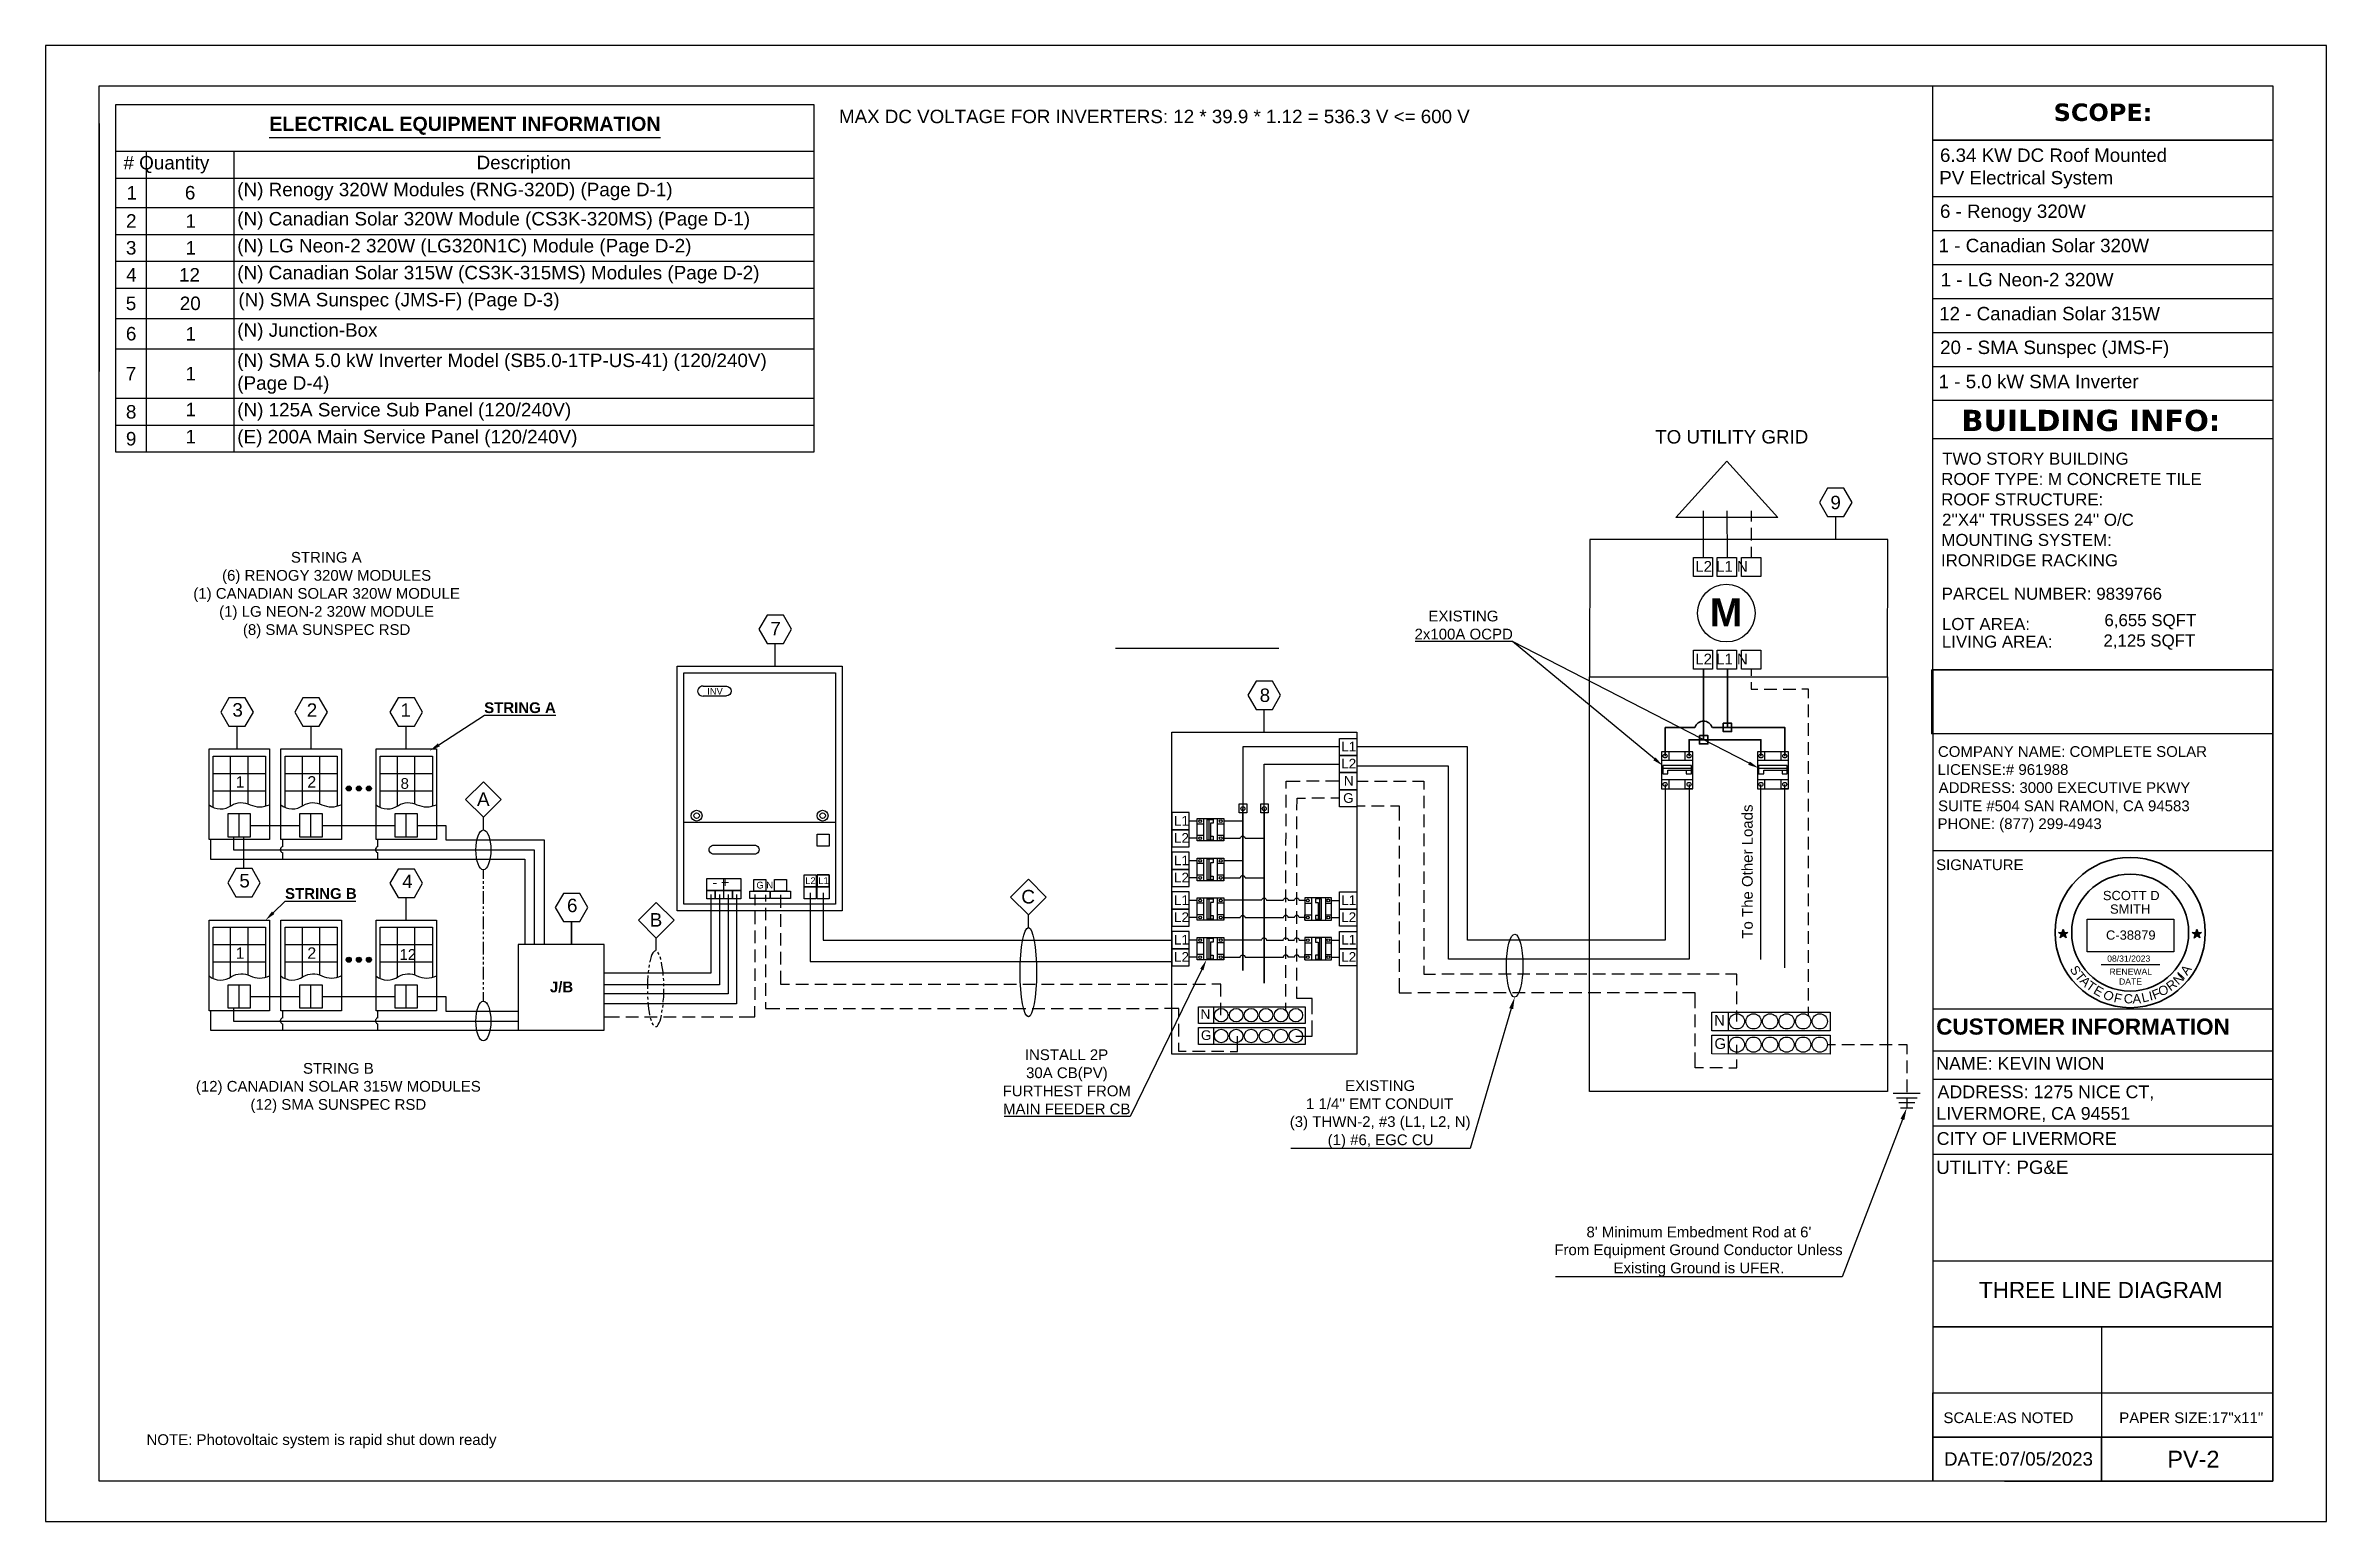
# Model space of a CAD drawing. Header units: millimetres. Extents: x -419 to 20046, y -14642 to 2638.
# Drawn here: x 3969 to 5669, y -9578 to -8478 of the extents above; entities that cross this region are included whole.
import ezdxf

# ---------------------------------------------------------------- set-up
doc = ezdxf.new("R2010")
doc.units = ezdxf.units.MM
for name, color, linetype in [('PDF3_0', 7, 'Continuous'), ('PDF3_PDF5_Geometry', 7, 'Continuous'), ('PDF3_PDF_Geometry', 7, 'Continuous'), ('PDF3_Text', 7, 'Continuous'), ('PDF5_Text', 7, 'Continuous'), ('PDF_Text', 7, 'Continuous')]:
    doc.layers.add(name, color=color, linetype=linetype)
doc.styles.add('PDF Arial', font='arial.ttf')
doc.styles.add('PDF Arial Bold', font='arialbd.ttf')
doc.styles.add('PDF Verdana Bold', font='verdanab.ttf')
doc.styles.get("Standard").update_dxf_attribs({"font": 'arial.ttf'})
picture_1 = doc.add_image_def('image37.png', size_in_pixel=(45, 240))
picture_2 = doc.add_image_def('image15.png', size_in_pixel=(858, 321))

msp = doc.modelspace()

# ---------------------------------------------------------------- texts
at = {"attachment_point": 1}
for s, width, heights, insert, char_height, line_spacing_factor in [('SCOTT D\\P  SMITH', 46.3475, [0], (5502.171, -9108.057), 6.8956, 0.88), ('RENEWAL\\P    DATE', 31.39541, [17.047], (5507.087, -9165.957), 4.597, 0.96)]:
    msp.add_mtext_dynamic_manual_height_columns(s, width=width, gutter_width=4.597, heights=heights, dxfattribs=dict(at, insert=insert, char_height=char_height, line_spacing_factor=line_spacing_factor))
for s, width, insert, char_height in [('C-38879', 41.58956, (5504.512, -9137.55), 6.8956), ('08/31/2023', 38.13279, (5505.369, -9156.222), 4.597)]:
    msp.add_mtext_dynamic_manual_height_columns(s, width=width, gutter_width=4.597, heights=[0], dxfattribs=dict(at, insert=insert, char_height=char_height))
at = {"layer": 'PDF3_Text', "attachment_point": 7}
for s, insert, char_height, style in [('ELECTRICAL EQUIPMENT INFORMATION', (4135.546, -8544.596), 10.49965, 'PDF Arial Bold'), ('MAX DC VOLTAGE FOR INVERTERS: 12 * 39.9 * 1.12 = 536.3 V <= 600 V', (4560.215, -8536.001), 9.99966, 'PDF Arial'), ('SCOPE:', (5465.499, -8534.459), 12.9996, 'PDF Verdana Bold'), ('# Quantity', (4026.926, -8573.379), 10.0462, 'PDF Arial'), ('Description', (4290.12, -8573.215), 10.0462, 'PDF Arial'), ('6.34 KW DC Roof Mounted', (5380.765, -8564.881), 9.99966, 'PDF Arial'), ('1', (4029.197, -8592.767), 10.046, 'PDF Arial'), ('6', (4072.699, -8592.848), 10.046, 'PDF Arial'), ('(N) Renogy 320W Modules (RNG-320D) (Page D-1)', (4111.751, -8593.359), 10.0462, 'PDF Arial'), ('PV Electrical System', (5380.22, -8584.536), 9.99966, 'PDF Arial'), ('6 - Renogy 320W', (5380.765, -8609.511), 9.99966, 'PDF Arial'), ('2', (4028.833, -8613.746), 10.046, 'PDF Arial'), ('1', (4073.153, -8613.746), 10.046, 'PDF Arial'), ('(N) Canadian Solar 320W Module (CS3K-320MS) (Page D-1)', (4111.751, -8615.156), 10.0462, 'PDF Arial'), ('3', (4028.743, -8633.905), 10.046, 'PDF Arial'), ('1', (4073.153, -8633.817), 10.046, 'PDF Arial'), ('(N) LG Neon-2 320W (LG320N1C) Module (Page D-2)', (4111.751, -8635.227), 10.0462, 'PDF Arial'), ('1 - Canadian Solar 320W', (5379.766, -8632.178), 9.99966, 'PDF Arial'), ('4', (4028.924, -8653.888), 10.046, 'PDF Arial'), ('12', (4068.34, -8653.888), 10.0462, 'PDF Arial'), ('(N) Canadian Solar 315W (CS3K-315MS) Modules (Page D-2)', (4111.751, -8655.298), 10.0462, 'PDF Arial'), ('5', (4028.652, -8675.311), 10.046, 'PDF Arial'), ('20', (4068.885, -8675.311), 10.0462, 'PDF Arial'), ('(N) SMA Sunspec (JMS-F) (Page D-3)', (4112.569, -8675.46), 10.0462, 'PDF Arial'), ('(N) Junction-Box', (4111.751, -8698.074), 10.0462, 'PDF Arial'), ('6', (4028.743, -8697.925), 10.046, 'PDF Arial'), ('1', (4073.153, -8697.845), 10.046, 'PDF Arial'), ('20 - SMA Sunspec (JMS-F)', (5380.856, -8710.956), 9.99966, 'PDF Arial'), ('7', (4028.652, -8727.542), 10.046, 'PDF Arial'), ('1', (4073.153, -8727.542), 10.046, 'PDF Arial'), ('(N) SMA 5.0 kW Inverter Model (SB5.0-1TP-US-41) (120/240V)', (4111.751, -8720.688), 10.0462, 'PDF Arial'), ('(Page D-4)', (4111.751, -8737.58), 10.0462, 'PDF Arial'), ('1 - 5.0 kW SMA Inverter', (5379.766, -8733.525), 9.99966, 'PDF Arial'), ('8', (4028.743, -8756.14), 10.046, 'PDF Arial'), ('1', (4073.153, -8754.334), 10.046, 'PDF Arial'), ('(N) 125A Service Sub Panel (120/240V)', (4111.751, -8757.469), 10.0462, 'PDF Arial'), ('BUILDING INFO:', (5396.749, -8765.56), 15.74948, 'PDF Verdana Bold'), ('9', (4028.743, -8776.211), 10.046, 'PDF Arial'), ('1', (4073.153, -8774.496), 10.046, 'PDF Arial'), ('(E) 200A Main Service Panel (120/240V)', (4111.751, -8777.54), 10.0462, 'PDF Arial'), ('TO UTILITY GRID', (5168.521, -8774.757), 9.99966, 'PDF Arial'), ('TWO STORY BUILDING', (5382.4, -8790.543), 8.99967, 'PDF Arial'), ('ROOF TYPE: M CONCRETE TILE', (5381.673, -8805.709), 8.99967, 'PDF Arial'), ('9', (5299.119, -8823.709), 10, 'PDF Arial'), ('ROOF STRUCTURE:', (5381.673, -8820.876), 8.99967, 'PDF Arial'), ("2''X4'' TRUSSES 24'' O/C", (5382.309, -8836.043), 8.99967, 'PDF Arial'), ('STRING A', (4151.711, -8863.544), 7.9998, 'PDF Arial'), ('MOUNTING SYSTEM:', (5381.764, -8851.119), 8.99967, 'PDF Arial'), ('(6) RENOGY 320W MODULES', (4100.399, -8879.292), 7.99975, 'PDF Arial'), ('IRONRIDGE RACKING', (5381.492, -8866.286), 8.99967, 'PDF Arial'), ('(1) CANADIAN SOLAR 320W MODULE', (4078.965, -8892.733), 7.99975, 'PDF Arial'), ('M', (5209.208, -8910.815), 20.799, 'PDF Arial Bold'), ('(1) LG NEON-2 320W MODULE', (4098.219, -8906.174), 7.99975, 'PDF Arial'), ('EXISTING', (4999.507, -8907.319), 7.9998, 'PDF Arial'), ('6,655 SQFT', (5503.313, -8913.231), 8.9997, 'PDF Arial'), ('(8) SMA SUNSPEC RSD', (4115.929, -8919.706), 7.99975, 'PDF Arial'), ('7', (4509.084, -8917.536), 10, 'PDF Arial'), ('2x100A OCPD', (4989.153, -8920.76), 7.99975, 'PDF Arial'), ('2,125 SQFT', (5502.597, -8928.398), 8.9997, 'PDF Arial'), ('INV', (4461.949, -8961.765), 4.9998, 'PDF Arial'), ('8', (4873.723, -8967.384), 10, 'PDF Arial'), ('3', (4108.118, -8978.289), 10, 'PDF Arial'), ('2', (4163.518, -8978.294), 10, 'PDF Arial'), ('1', (4233.358, -8978.294), 10, 'PDF Arial'), ('STRING A', (4295.75, -8975.62), 7.9998, 'PDF Arial Bold'), ('L1', (4934.48, -9004.086), 7.1997, 'PDF Arial'), ('COMPANY NAME: COMPLETE SOLAR', (5379.221, -9008.31), 7.99975, 'PDF Arial'), ('1', (4110.57, -9031.06), 8.504, 'PDF Arial'), ('2', (4163.972, -9031.06), 8.504, 'PDF Arial'), ('8', (4233.449, -9032.104), 8, 'PDF Arial'), ('LICENSE:# 961988', (5378.949, -9021.751), 7.99975, 'PDF Arial'), ('A', (4290.392, -9044.773), 10.109, 'PDF Arial'), ('ADDRESS: 3000 EXECUTIVE PKWY', (5379.766, -9035.197), 7.99975, 'PDF Arial'), ('SUITE #504 SAN RAMON, CA 94583', (5379.312, -9050.17), 7.99975, 'PDF Arial'), ('L1', (4809.877, -9059.395), 7.1997, 'PDF Arial'), ('PHONE: (877) 299-4943', (5378.949, -9064.381), 7.99975, 'PDF Arial'), ('L1', (4809.877, -9088.911), 7.1997, 'PDF Arial'), ('SIGNATURE', (5377.859, -9092.68), 7.9998, 'PDF Arial'), ('5', (4113.295, -9105.611), 10, 'PDF Arial'), ('STRING B', (4147.352, -9114.119), 7.9998, 'PDF Arial Bold'), ('4', (4234.72, -9105.894), 10, 'PDF Arial'), ('L2 L1', (4535.058, -9102.897), 4.9998, 'PDF Arial'), ('C', (4696.081, -9117.601), 10.109, 'PDF Arial'), ('6', (4357.507, -9124.047), 10, 'PDF Arial'), ('B', (4419.083, -9134.684), 10.109, 'PDF Arial'), ('L1', (4809.877, -9118.518), 7.1997, 'PDF Arial'), ('L1', (4934.48, -9118.518), 7.1997, 'PDF Arial'), ('L1', (4809.877, -9148.034), 7.1997, 'PDF Arial'), ('L1', (4934.48, -9148.034), 7.1997, 'PDF Arial'), ('1', (4110.57, -9158.66), 8.504, 'PDF Arial'), ('2', (4163.972, -9158.66), 8.504, 'PDF Arial'), ('12', (4232.631, -9159.478), 7.9998, 'PDF Arial'), ('J/B', (4344.721, -9183.863), 7.9998, 'PDF Arial Bold'), ('CUSTOMER INFORMATION', (5377.95, -9215.362), 11.99963, 'PDF Arial Bold'), ('INSTALL 2P', (4698.714, -9234.267), 7.9998, 'PDF Arial'), ('STRING B', (4160.703, -9244.439), 7.9998, 'PDF Arial'), ('30A CB(PV)', (4699.623, -9250.015), 7.9998, 'PDF Arial'), ('NAME: KEVIN WION', (5377.95, -9241.558), 9.49966, 'PDF Arial'), ('(12) CANADIAN SOLAR 315W MODULES', (4080.873, -9260.096), 7.99975, 'PDF Arial'), ('(12) SMA SUNSPEC RSD', (4121.56, -9273.628), 7.99975, 'PDF Arial'), ('FURTHEST FROM', (4682.185, -9261.24), 7.99975, 'PDF Arial'), ("1 1/4'' EMT CONDUIT", (4908.234, -9270.776), 7.99975, 'PDF Arial'), ('EXISTING', (4937.477, -9257.335), 7.9998, 'PDF Arial'), ('ADDRESS: 1275 NICE CT,', (5378.949, -9264.346), 9.49966, 'PDF Arial'), ('MAIN FEEDER CB', (4682.458, -9274.682), 7.99975, 'PDF Arial'), ('(3) THWN-2, #3 (L1, L2, N)', (4896.155, -9286.433), 7.99975, 'PDF Arial'), ('LIVERMORE, CA 94551', (5378.04, -9280.42), 9.49966, 'PDF Arial'), ('(1) #6, EGC CU', (4924.4, -9299.965), 7.99975, 'PDF Arial'), ('CITY OF LIVERMORE', (5378.313, -9297.503), 9.49966, 'PDF Arial'), ('UTILITY: PG&E', (5377.95, -9319.188), 9.99966, 'PDF Arial'), ("8' Minimum Embedment Rod at 6'", (5117.299, -9366.409), 7.99975, 'PDF Arial'), ('From Equipment Ground Conductor Unless', (5093.323, -9381.935), 7.99975, 'PDF Arial'), ('Existing Ground is UFER.', (5137.461, -9395.507), 7.99975, 'PDF Arial'), ('THREE LINE DIAGRAM', (5409.827, -9411.705), 11.99963, 'PDF Arial'), ('NOTE: Photovoltaic system is rapid shut down ready', (4044.091, -9523.471), 7.99975, 'PDF Arial'), ('DATE:07/05/2023', (5383.762, -9536.554), 9.99966, 'PDF Arial'), ('PV-2', (5550.233, -9537.83), 12.4996, 'PDF Arial')]:
    msp.add_mtext(s, dxfattribs=dict(at, insert=insert, char_height=char_height, style=style))
at = {"layer": 'PDF3_Text', "color": 252, "true_color": 0x929498, "attachment_point": 7, "style": 'PDF Arial'}
for s, insert, char_height in [('L2 L1 N', (5198.4, -8870.219), 7.9998), ('L2 L1 N', (5198.4, -8939.242), 7.9998), ('N', (4936.478, -9029.606), 7.2), ('G N', (4498.64, -9106.343), 4.9998), ('N', (4829.675, -9203.525), 7.2), ('N', (5212.387, -9208.52), 8)]:
    msp.add_mtext(s, dxfattribs=dict(at, insert=insert, char_height=char_height))
at = {"layer": 'PDF3_Text', "color": 1, "attachment_point": 7, "style": 'PDF Arial'}
for s, insert, char_height in [('L2', (4934.48, -9016.801), 7.1997), ('L2', (4809.877, -9072.201), 7.1997), ('- +', (4465.945, -9105.408), 7.4998), ('L2', (4809.877, -9101.717), 7.1997), ('L2', (4809.877, -9131.233), 7.1997), ('L2', (4934.48, -9131.233), 7.1997), ('L2', (4809.877, -9160.84), 7.1997), ('L2', (4934.48, -9160.84), 7.1997)]:
    msp.add_mtext(s, dxfattribs=dict(at, insert=insert, char_height=char_height))
at = {"layer": 'PDF3_Text', "color": 3, "attachment_point": 7, "style": 'PDF Arial'}
for insert, char_height in [((4935.934, -9042.535), 7.2), ((4829.948, -9219.268), 7.2), ((5212.659, -9226.003), 8)]:
    msp.add_mtext('G', dxfattribs=dict(at, insert=insert, char_height=char_height))
at = {"layer": 'PDF3_Text', "insert": (5241.313, -9143.675), "char_height": 7.99975, "attachment_point": 7, "rotation": 90, "style": 'PDF Arial'}
msp.add_mtext('To The Other Loads', dxfattribs=at)
at = {"layer": 'PDF5_Text', "attachment_point": 7, "style": 'PDF Arial'}
for s, insert, char_height in [('1 - LG Neon-2 320W', (5381.293, -8657.613), 9.99966), ('12 - Canadian Solar 315W', (5380.148, -8682.951), 9.99966), ('PARCEL NUMBER: 9839766', (5382.019, -8891.196), 8.99967), ('LOT AREA:', (5382.194, -8913.769), 8.9997), ('LIVING AREA:', (5382.174, -8926.867), 8.99967)]:
    msp.add_mtext(s, dxfattribs=dict(at, insert=insert, char_height=char_height))
at = {"layer": 'PDF_Text', "insert": (5383.35, -9504.846), "char_height": 7.99975, "attachment_point": 7, "style": 'PDF Arial'}
msp.add_mtext('SCALE:AS NOTED           PAPER SIZE:17"x11"', dxfattribs=at)

# ---------------------------------------------------------------- blocks, each defined once
blk = doc.blocks.new('star')
h = blk.add_hatch(color=256)
h.dxf.hatch_style = 1
h.paths.add_polyline_path([(116.5, 62.57), (116.86, 62.57), (116.68, 63.12)])
h.paths.add_polyline_path([(116.68, 62.02), (116.97, 62.23), (116.86, 62.57), (116.5, 62.57), (116.39, 62.23)])
h.paths.add_polyline_path([(116.5, 62.57), (115.92, 62.57), (116.39, 62.23)])
h.paths.add_polyline_path([(116.39, 62.23), (116.21, 61.67), (116.68, 62.02)])
h.paths.add_polyline_path([(116.68, 62.02), (117.15, 61.67), (116.97, 62.23)])
h.paths.add_polyline_path([(116.97, 62.23), (117.44, 62.57), (116.86, 62.57)])
for p, q in [((116.21, 61.67), (116.68, 63.12)), ((116.68, 63.12), (117.15, 61.67)), ((115.92, 62.57), (117.44, 62.57)), ((117.15, 61.67), (115.92, 62.57)), ((117.44, 62.57), (116.21, 61.67))]:
    blk.add_line(p, q)
blk = doc.blocks.new('a')
at = {"color": 1, "char_height": 15, "attachment_point": 1}
for s, insert, rotation in [('{\\C256;S}', (169, 149), 301.8504), ('{\\C256;T}', (176.1, 138.5), 308.5602), ('{\\C256;A}', (182.8, 131.2), 313.9392), ('{\\C256;T}', (190.6, 123.2), 324.7462), ('{\\C256;E}', (201.4, 115.5), 330.0103), ('{\\C256;O}', (299, 112.2), 12.6875), ('{\\C256;R}', (311.3, 116.8), 36.4598), ('{\\C256;N}', (322.6, 125.5), 43.0781), ('{\\C256;I}', (344.8, 127.8), 227.4846), ('{\\C256;A}', (335, 138.5), 54.6588), ('{\\C256;O}', (218.6, 109.1), 319.6464), ('{\\C256;A}', (258.4, 100.3), 1.6689), ('{\\C256;L}', (271.7, 101.5), 12.6875), ('{\\C256;I}', (283.7, 104.3), 13.6115), ('{\\C256;F}', (288.3, 105.4), 21.5682)]:
    blk.add_mtext_dynamic_manual_height_columns(s, width=30.733, gutter_width=125, heights=[0], dxfattribs=dict(at, insert=insert, rotation=rotation))
at = {"color": 1, "insert": (244.5, 100.5), "char_height": 15, "attachment_point": 1}
blk.add_mtext_dynamic_manual_height_columns('{\\C256;C}', width=30.733, gutter_width=125, heights=[0], dxfattribs=at)
blk = doc.blocks.new('1')
at = {"color": 1, "xscale": 0.1018808021228187, "yscale": 0.1018808021228187, "zscale": 0.1018808021228187}
blk.add_blockref('a', (510.97, 81.39), dxfattribs=at)
at = {"color": 1, "insert": (534.46, 91.84), "char_height": 1.528, "attachment_point": 1, "rotation": 347.3366}
blk.add_mtext_dynamic_manual_height_columns('{\\C256;F}', width=1.5282, gutter_width=12.74, heights=[0], dxfattribs=at)

# ---------------------------------------------------------------- linework, layer by layer
at = {"lineweight": 30}
msp.add_line((5500.903, -9162.868), (5544.686, -9162.868), dxfattribs=at)
at = {"lineweight": 35}
for radius in [56, 43.581]:
    msp.add_circle((5522.508, -9139.092), radius, dxfattribs=at)
at = {"layer": 'PDF3_0', "lineweight": 25}
for points in [[(3968.893, -8478.063), (3968.893, -9577.972), (5668.752, -9577.972), (5668.752, -8478.063)], [(4541.325, -8781.126), (4021.295, -8781.126), (4021.295, -8521.837), (4541.325, -8521.837)], [(5628.792, -8548.538), (5375.316, -8548.538)], [(5628.792, -8548.538), (5628.792, -8742.528), (5375.316, -8742.528), (5375.316, -8548.538)], [(5259.885, -8829.805), (5183.96, -8829.805), (5221.923, -8787.665)], [(5296.939, -8808.008), (5290.945, -8818.543), (5296.939, -8829.078), (5309.109, -8829.078), (5315.194, -8818.543), (5309.109, -8808.008)], [(5119.57, -8948.414), (5341.622, -8948.414), (5341.804, -8846.061), (5119.751, -8846.061)], [(5197.038, -8859.502), (5211.297, -8859.502), (5211.297, -8873.67), (5197.038, -8873.67)], [(5214.748, -8859.502), (5229.097, -8859.502), (5229.097, -8873.67), (5214.748, -8873.67)], [(5232.912, -8859.502), (5247.17, -8859.502), (5247.17, -8873.67), (5232.912, -8873.67)], [(4506.632, -8902.551), (4500.547, -8913.086), (4506.632, -8923.621), (4518.802, -8923.621), (4524.887, -8913.086), (4518.802, -8902.551)], [(4439.608, -8940.604), (4562.577, -8940.604), (4562.577, -9122.878), (4439.608, -9122.878)], [(5197.038, -8928.525), (5211.297, -8928.525), (5211.297, -8942.693), (5197.038, -8942.693)], [(5214.748, -8928.525), (5229.097, -8928.525), (5229.097, -8942.693), (5214.748, -8942.693)], [(5232.912, -8928.525), (5247.17, -8928.525), (5247.17, -8942.693), (5232.912, -8942.693)], [(4444.603, -8945.599), (4557.582, -8945.599), (4557.582, -9117.882), (4444.603, -9117.882)], [(4871.089, -8951.684), (4865.004, -8962.219), (4871.089, -8972.754), (4883.259, -8972.754), (4889.343, -8962.219), (4883.259, -8951.684)], [(5119.66, -8948.414), (5341.622, -8948.414), (5341.622, -9257.653), (5119.66, -9257.653)], [(5375.316, -8990.918), (5375.316, -8943.328), (5628.792, -8943.328), (5628.792, -8990.918)], [(4105.485, -8964.217), (4099.4, -8974.752), (4105.485, -8985.287), (4117.654, -8985.287), (4123.739, -8974.752), (4117.654, -8964.217)], [(4160.703, -8964.217), (4154.618, -8974.752), (4160.703, -8985.287), (4172.872, -8985.287), (4178.957, -8974.752), (4172.872, -8964.217)], [(4231.632, -8964.217), (4225.547, -8974.752), (4231.632, -8985.287), (4243.802, -8985.287), (4249.887, -8974.752), (4243.802, -8964.217)], [(4808.333, -8989.737), (4946.105, -8989.737), (4946.105, -9229.862), (4808.333, -9229.862)], [(4135.818, -9069.839), (4090.681, -9069.839), (4090.681, -9002.27), (4135.818, -9002.27)], [(4189.311, -9069.839), (4144.264, -9069.839), (4144.264, -9002.27), (4189.311, -9002.27)], [(4260.24, -9069.839), (4215.194, -9069.839), (4215.194, -9002.27), (4260.24, -9002.27)], [(4933.209, -8994.369), (4946.105, -8994.369), (4946.105, -9007.174), (4933.209, -9007.174)], [(4933.209, -9007.174), (4946.105, -9007.174), (4946.105, -9019.889), (4933.209, -9019.889)], [(5173.334, -9031.877), (5196.493, -9031.877), (5196.493, -9004.45), (5173.334, -9004.45)], [(5244.718, -9031.877), (5267.877, -9031.877), (5267.877, -9004.45), (5244.718, -9004.45)], [(4933.209, -9019.889), (4946.105, -9019.889), (4946.105, -9032.694), (4933.209, -9032.694)], [(4281.855, -9039.96), (4295.206, -9026.7), (4308.465, -9039.96), (4295.206, -9053.219)], [(4858.556, -9043.048), (4864.096, -9043.048), (4864.096, -9049.859), (4858.556, -9049.859)], [(4874.54, -9043.048), (4880.08, -9043.048), (4880.08, -9049.859), (4874.54, -9049.859)], [(4933.209, -9032.694), (4946.105, -9032.694), (4946.105, -9045.5), (4933.209, -9045.5)], [(4104.667, -9050.676), (4104.667, -9067.75), (4121.65, -9067.75), (4121.65, -9050.676)], [(4158.16, -9050.676), (4158.16, -9067.75), (4175.143, -9067.75), (4175.143, -9050.676)], [(4229.089, -9050.676), (4229.089, -9067.75), (4246.072, -9067.75), (4246.072, -9050.676)], [(4821.138, -9049.677), (4808.333, -9049.677), (4808.333, -9062.483), (4821.138, -9062.483)], [(4846.931, -9054.218), (4846.931, -9070.838), (4827.223, -9070.838), (4827.223, -9054.218)], [(4544.05, -9074.743), (4544.05, -9065.752), (4552.859, -9065.752), (4552.859, -9074.743)], [(4821.138, -9062.483), (4808.333, -9062.483), (4808.333, -9075.288), (4821.138, -9075.288)], [(4110.661, -9091.454), (4104.667, -9101.989), (4110.661, -9112.524), (4122.831, -9112.524), (4128.916, -9101.989), (4122.831, -9091.454)], [(4231.632, -9091.817), (4225.547, -9102.352), (4231.632, -9112.887), (4243.802, -9112.887), (4249.887, -9102.352), (4243.802, -9091.817)], [(4821.138, -9079.284), (4808.333, -9079.284), (4808.333, -9091.999), (4821.138, -9091.999)], [(4821.138, -9091.999), (4808.333, -9091.999), (4808.333, -9104.805), (4821.138, -9104.805)], [(4846.931, -9083.735), (4846.931, -9100.445), (4827.223, -9100.445), (4827.223, -9083.735)], [(4354.783, -9109.89), (4348.698, -9120.425), (4354.783, -9130.96), (4366.953, -9130.96), (4373.037, -9120.425), (4366.953, -9109.89)], [(4354.783, -9109.89), (4348.698, -9120.425), (4354.783, -9130.96), (4366.953, -9130.96), (4373.037, -9120.425), (4366.953, -9109.89)], [(4461.677, -9098.81), (4474.119, -9098.81), (4474.119, -9107.711), (4461.677, -9107.711)], [(4461.677, -9107.711), (4467.943, -9107.711), (4467.943, -9113.886), (4461.677, -9113.886)], [(4467.943, -9107.711), (4474.119, -9107.711), (4474.119, -9113.886), (4467.943, -9113.886)], [(4496.733, -9099.537), (4505.633, -9099.537), (4505.633, -9108.346), (4496.733, -9108.346)], [(4512.081, -9099.537), (4520.982, -9099.537), (4520.982, -9108.346), (4512.081, -9108.346)], [(4543.959, -9096.177), (4543.959, -9105.077), (4552.859, -9105.077), (4552.859, -9096.177), (4543.959, -9096.177), (4552.859, -9096.177), (4552.859, -9105.077), (4543.959, -9105.077)], [(4543.959, -9105.077), (4552.859, -9105.077), (4552.859, -9113.886), (4543.959, -9113.886)], [(4688.089, -9112.615), (4701.348, -9099.355), (4714.608, -9112.615), (4701.348, -9125.875)], [(4821.138, -9108.801), (4808.333, -9108.801), (4808.333, -9121.606), (4821.138, -9121.606)], [(4933.209, -9108.801), (4946.105, -9108.801), (4946.105, -9121.606), (4933.209, -9121.606)], [(4410.727, -9129.871), (4423.987, -9116.611), (4437.246, -9129.871), (4423.987, -9143.221)], [(4821.138, -9121.606), (4808.333, -9121.606), (4808.333, -9134.321), (4821.138, -9134.321)], [(4846.931, -9113.251), (4846.931, -9129.961), (4827.223, -9129.961), (4827.223, -9113.251)], [(4907.416, -9113.251), (4907.416, -9129.961), (4927.215, -9129.961), (4927.215, -9113.251)], [(4933.209, -9121.606), (4946.105, -9121.606), (4946.105, -9134.321), (4933.209, -9134.321)], [(4135.818, -9197.44), (4090.681, -9197.44), (4090.681, -9129.871), (4135.818, -9129.871)], [(4189.311, -9197.44), (4144.264, -9197.44), (4144.264, -9129.871), (4189.311, -9129.871)], [(4260.24, -9197.44), (4215.194, -9197.44), (4215.194, -9129.871), (4260.24, -9129.871)], [(4360.868, -9130.96), (4360.868, -9147.944)], [(4821.138, -9138.317), (4808.333, -9138.317), (4808.333, -9151.122), (4821.138, -9151.122)], [(4846.931, -9142.858), (4846.931, -9159.478), (4827.223, -9159.478), (4827.223, -9142.858)], [(4907.416, -9142.858), (4907.416, -9159.478), (4927.215, -9159.478), (4927.215, -9142.858)], [(4933.209, -9138.317), (4946.105, -9138.317), (4946.105, -9151.122), (4933.209, -9151.122)], [(4321.089, -9211.971), (4385.116, -9211.971), (4385.116, -9147.944), (4321.089, -9147.944)], [(4821.138, -9151.122), (4808.333, -9151.122), (4808.333, -9163.928), (4821.138, -9163.928)], [(4933.209, -9151.122), (4946.105, -9151.122), (4946.105, -9163.928), (4933.209, -9163.928)], [(4104.667, -9178.277), (4104.667, -9195.26), (4121.65, -9195.26), (4121.65, -9178.277)], [(4158.16, -9178.277), (4158.16, -9195.26), (4175.143, -9195.26), (4175.143, -9178.277)], [(4229.089, -9178.277), (4229.089, -9195.26), (4246.072, -9195.26), (4246.072, -9178.277)], [(4828.222, -9194.352), (4907.689, -9194.352), (4907.689, -9206.976), (4828.222, -9206.976)], [(4828.222, -9209.882), (4907.689, -9209.882), (4907.689, -9222.506), (4828.222, -9222.506)], [(5210.661, -9198.348), (5299.028, -9198.348), (5299.028, -9212.334), (5210.661, -9212.334)], [(5210.661, -9215.604), (5299.028, -9215.604), (5299.028, -9229.681), (5210.661, -9229.59)]]:
    msp.add_lwpolyline(points, close=True, dxfattribs=at)
for points in [[(5375.316, -8943.328), (5375.316, -8508.033)], [(4135.546, -8546.631), (4232.54, -8546.631), (4427.256, -8546.631)], [(4021.295, -8556.712), (4541.325, -8556.712)], [(4043.909, -8556.712), (4043.909, -8781.126)], [(4109.208, -8556.712), (4109.208, -8781.126)], [(4021.295, -8576.874), (4541.325, -8576.874)], [(4021.295, -8598.67), (4541.325, -8598.67)], [(5375.316, -8590.497), (5628.792, -8590.497)], [(5375.316, -8615.835), (5628.792, -8615.835)], [(4021.295, -8618.741), (4541.325, -8618.741)], [(4021.295, -8638.812), (4541.325, -8638.812)], [(5375.316, -8641.174), (5628.792, -8641.174)], [(4021.295, -8658.883), (4541.325, -8658.883)], [(5375.316, -8666.512), (5628.792, -8666.512)], [(4021.295, -8681.497), (4541.325, -8681.497)], [(5375.316, -8691.851), (5628.792, -8691.851)], [(4021.295, -8704.111), (4541.325, -8704.111)], [(5375.316, -8717.189), (5628.792, -8717.189)], [(4021.295, -8740.893), (4541.325, -8740.893)], [(4021.295, -8761.055), (4541.325, -8761.055)], [(5375.316, -8770.863), (5628.792, -8770.863)], [(5221.923, -8824.719), (5222.104, -8859.502)], [(5303.024, -8846.061), (5303.024, -8829.078)], [(4512.717, -8940.604), (4512.717, -8923.621)], [(5238.452, -9012.896), (5062.081, -8922.258), (5061.9, -8922.258), (4989.517, -8922.258)], [(5167.976, -9009.626), (5062.081, -8922.258)], [(4766.374, -8927.163), (4887.981, -8927.163)], [(4476.389, -8962.854), (4458.952, -8962.854)], [(4877.174, -8989.737), (4877.174, -8972.754)], [(4111.569, -9002.27), (4111.569, -8985.287)], [(4166.787, -9002.27), (4166.787, -8985.287)], [(4237.717, -9002.27), (4237.717, -8985.287)], [(4261.966, -8999.182), (4295.932, -8977.022), (4296.114, -8977.022), (4349.061, -8977.022)], [(4933.209, -9000.726), (4861.28, -9000.726), (4861.28, -9046.771)], [(5175.968, -9028.698), (5175.968, -9144.765), (5028.66, -9144.765), (5028.66, -9000.726), (4946.105, -9000.726)], [(5178.874, -9010.716), (5178.874, -9004.45)], [(5190.953, -9010.716), (5190.953, -9004.45)], [(5250.258, -9010.716), (5250.258, -9004.45)], [(5262.337, -9010.716), (5262.337, -9004.45)], [(5173.334, -9010.716), (5196.493, -9010.716)], [(5173.334, -9025.065), (5196.493, -9025.065)], [(5177.966, -9014.712), (5174.152, -9014.712), (5174.152, -9020.888), (5177.966, -9020.888), (5177.966, -9017.982), (5195.585, -9017.982)], [(5191.68, -9017.982), (5191.68, -9020.888), (5195.585, -9020.888), (5195.585, -9014.712), (5191.68, -9014.712), (5174.152, -9014.712)], [(5174.152, -9016.528), (5195.585, -9016.528)], [(5178.874, -9031.877), (5178.874, -9025.065)], [(5196.493, -9031.877), (5190.953, -9031.877), (5190.953, -9025.065)], [(5244.718, -9010.716), (5267.877, -9010.716)], [(5244.718, -9025.065), (5267.877, -9025.065)], [(5249.441, -9014.712), (5245.536, -9014.712), (5245.536, -9020.888), (5249.441, -9020.888), (5249.441, -9017.982), (5266.969, -9017.982)], [(5263.154, -9017.982), (5263.154, -9020.888), (5266.969, -9020.888), (5266.969, -9014.712), (5263.154, -9014.712), (5245.536, -9014.712)], [(5245.536, -9016.528), (5266.969, -9016.528)], [(5250.258, -9031.877), (5250.258, -9025.065)], [(5267.877, -9031.877), (5262.337, -9031.877), (5262.337, -9025.065)], [(5247.352, -9159.114), (5247.352, -9028.698)], [(4113.113, -9067.75), (4113.113, -9050.676)], [(4121.65, -9059.213), (4158.16, -9059.213)], [(4166.606, -9067.75), (4166.606, -9050.676)], [(4175.143, -9059.213), (4229.089, -9059.213)], [(4237.535, -9067.75), (4237.535, -9050.676)], [(4246.072, -9059.213), (4267.142, -9059.213), (4267.142, -9070.112), (4321.089, -9070.112)], [(4444.603, -9056.761), (4557.582, -9056.761)], [(4827.223, -9056.126), (4821.138, -9056.126)], [(4831.764, -9058.214), (4827.223, -9058.214)], [(4831.764, -9054.218), (4831.764, -9070.838)], [(4834.67, -9057.579), (4834.67, -9054.763), (4839.03, -9054.763), (4839.03, -9057.579), (4837.032, -9057.579), (4837.032, -9070.203)], [(4837.032, -9067.387), (4839.03, -9067.387), (4839.03, -9070.203), (4834.67, -9070.203), (4834.67, -9067.387), (4834.67, -9054.763)], [(4835.942, -9054.763), (4835.942, -9070.203)], [(4842.027, -9054.218), (4842.027, -9070.838)], [(4846.931, -9058.214), (4842.027, -9058.214)], [(4861.28, -9056.035), (4846.931, -9056.035)], [(4116.746, -9091.454), (4116.746, -9067.75)], [(4319.454, -9070.112), (4340.433, -9070.112), (4340.433, -9147.671)], [(4831.764, -9066.842), (4827.223, -9066.842)], [(4846.931, -9070.838), (4846.931, -9066.842), (4842.027, -9066.842)], [(4497.187, -9080.738), (4467.035, -9080.738)], [(4827.223, -9085.642), (4821.138, -9085.642)], [(4831.764, -9087.731), (4827.223, -9087.731)], [(4831.764, -9083.735), (4831.764, -9100.445)], [(4834.67, -9087.095), (4834.67, -9084.279), (4839.03, -9084.279), (4839.03, -9087.095), (4837.032, -9087.095), (4837.032, -9099.719)], [(4837.032, -9096.994), (4839.03, -9096.994), (4839.03, -9099.719), (4834.67, -9099.719), (4834.67, -9096.994), (4834.67, -9084.279)], [(4835.942, -9084.279), (4835.942, -9099.719)], [(4842.027, -9083.735), (4842.027, -9100.445)], [(4846.931, -9087.731), (4842.027, -9087.731)], [(4861.28, -9085.551), (4846.931, -9085.551)], [(5375.407, -9077.831), (5628.883, -9077.831)], [(4464.765, -9110.799), (4464.765, -9169.286), (4385.116, -9169.286)], [(4471.031, -9110.799), (4471.031, -9178.095), (4385.116, -9178.095)], [(4548.409, -9109.527), (4548.409, -9144.765), (4808.333, -9144.765)], [(4831.764, -9096.449), (4827.223, -9096.449)], [(4846.931, -9100.445), (4846.931, -9096.449), (4842.027, -9096.449)], [(4138.543, -9124.331), (4147.534, -9115.612), (4147.715, -9115.612), (4200.209, -9115.612)], [(4237.717, -9129.871), (4237.717, -9112.887)], [(4827.223, -9115.158), (4821.138, -9115.158)], [(4831.764, -9117.247), (4827.223, -9117.247)], [(4831.764, -9125.965), (4827.223, -9125.965)], [(4831.764, -9113.251), (4831.764, -9129.961)], [(4834.67, -9116.611), (4834.67, -9113.886), (4839.03, -9113.886), (4839.03, -9116.611), (4837.032, -9116.611), (4837.032, -9129.235)], [(4837.032, -9126.51), (4839.03, -9126.51), (4839.03, -9129.235), (4834.67, -9129.235), (4834.67, -9126.51), (4834.67, -9113.886)], [(4835.942, -9113.886), (4835.942, -9129.235)], [(4842.027, -9113.251), (4842.027, -9129.961)], [(4846.931, -9117.247), (4842.027, -9117.247)], [(4846.931, -9129.961), (4846.931, -9125.965), (4842.027, -9125.965)], [(4875.266, -9115.067), (4861.28, -9115.067), (4846.931, -9115.067)], [(4907.416, -9117.247), (4912.321, -9117.247)], [(4907.416, -9129.961), (4907.416, -9125.965), (4912.321, -9125.965)], [(4912.321, -9113.251), (4912.321, -9129.961)], [(4919.768, -9116.611), (4919.768, -9113.886), (4915.318, -9113.886), (4915.318, -9116.611), (4917.406, -9116.611), (4917.406, -9129.235)], [(4917.406, -9126.51), (4915.318, -9126.51), (4915.318, -9129.235), (4919.768, -9129.235), (4919.768, -9126.51), (4919.768, -9113.886)], [(4918.405, -9113.886), (4918.405, -9129.235)], [(4922.674, -9113.251), (4922.674, -9129.961)], [(4922.674, -9117.247), (4927.215, -9117.247)], [(4922.674, -9125.965), (4927.215, -9125.965)], [(4927.215, -9115.158), (4933.209, -9115.158)], [(4827.223, -9144.765), (4821.138, -9144.765)], [(4831.764, -9142.858), (4831.764, -9159.478)], [(4834.67, -9146.218), (4834.67, -9143.403), (4839.03, -9143.403), (4839.03, -9146.218), (4837.032, -9146.218), (4837.032, -9158.842)], [(4837.032, -9156.026), (4839.03, -9156.026), (4839.03, -9158.842), (4834.67, -9158.842), (4834.67, -9156.026), (4834.67, -9143.403)], [(4835.942, -9143.403), (4835.942, -9158.842)], [(4842.027, -9142.858), (4842.027, -9159.478)], [(4875.266, -9144.674), (4861.28, -9144.674), (4846.931, -9144.674)], [(4912.321, -9142.858), (4912.321, -9159.478)], [(4919.768, -9146.218), (4919.768, -9143.403), (4915.318, -9143.403), (4915.318, -9146.218), (4917.406, -9146.218), (4917.406, -9158.842)], [(4917.406, -9156.026), (4915.318, -9156.026), (4915.318, -9158.842), (4919.768, -9158.842), (4919.768, -9156.026), (4919.768, -9143.403)], [(4918.405, -9143.403), (4918.405, -9158.842)], [(4922.674, -9142.858), (4922.674, -9159.478)], [(4927.215, -9144.765), (4933.209, -9144.765)], [(4831.764, -9146.854), (4827.223, -9146.854)], [(4831.764, -9155.482), (4827.223, -9155.482)], [(4846.931, -9146.854), (4842.027, -9146.854)], [(4846.931, -9159.478), (4846.931, -9155.482), (4842.027, -9155.482)], [(4907.416, -9146.854), (4912.321, -9146.854)], [(4907.416, -9159.478), (4907.416, -9155.482), (4912.321, -9155.482)], [(4922.674, -9146.854), (4927.215, -9146.854)], [(4922.674, -9155.482), (4927.215, -9155.482)], [(4113.113, -9195.26), (4113.113, -9178.277)], [(4166.606, -9195.26), (4166.606, -9178.277)], [(4237.535, -9195.26), (4237.535, -9178.277)], [(4830.584, -9166.652), (4777.182, -9276.18), (4777, -9276.18), (4683.184, -9276.18)], [(4121.65, -9186.814), (4158.16, -9186.814)], [(4175.143, -9186.814), (4229.089, -9186.814)], [(4246.072, -9186.814), (4267.142, -9186.814), (4267.142, -9197.712), (4321.089, -9197.712)], [(4839.302, -9194.352), (4839.302, -9206.976)], [(5061.264, -9195.805), (5030.567, -9299.975), (4896.881, -9299.975)], [(4839.302, -9209.882), (4839.302, -9222.506)], [(5223.012, -9198.348), (5223.012, -9212.334)], [(5223.012, -9215.604), (5223.012, -9229.59)], [(5352.793, -9278.36), (5307.837, -9395.607), (5094.231, -9395.607)]]:
    msp.add_lwpolyline(points, dxfattribs=at)
at = {"layer": 'PDF3_0', "color": 1, "lineweight": 25}
for points in [[(5204.213, -8824.719), (5204.213, -8859.502)], [(4877.174, -9046.771), (4877.174, -9013.531), (4933.209, -9013.531)], [(5193.769, -9028.698), (5193.769, -9158.933), (5014.492, -9158.933), (5014.492, -9014.985), (4946.105, -9014.985)], [(5265.152, -9165.381), (5265.152, -9028.698)], [(4108.845, -9067.75), (4108.845, -9077.468), (4321.089, -9077.468)], [(4827.223, -9068.84), (4821.138, -9068.84)], [(4846.931, -9068.84), (4859.282, -9068.84)], [(4319.454, -9077.468), (4333.077, -9077.468), (4333.077, -9147.671)], [(4483.837, -9110.799), (4483.837, -9192.263), (4385.116, -9192.263)], [(4477.57, -9110.799), (4477.57, -9184.816), (4385.116, -9184.816)], [(4538.691, -9109.527), (4538.691, -9160.567), (4808.333, -9160.567)], [(4827.223, -9098.447), (4821.138, -9098.447)], [(4846.931, -9098.447), (4859.282, -9098.447)], [(4862.915, -9098.447), (4877.174, -9098.447)], [(4827.223, -9127.963), (4821.138, -9127.963)], [(4846.931, -9127.963), (4859.282, -9127.963)], [(4927.215, -9127.963), (4933.209, -9127.963)], [(4827.223, -9157.48), (4821.138, -9157.48)], [(4846.931, -9157.48), (4859.282, -9157.48)], [(4927.215, -9157.48), (4933.209, -9157.48)], [(4108.845, -9195.26), (4108.845, -9205.069), (4321.089, -9205.069)]]:
    msp.add_lwpolyline(points, dxfattribs=at)
at = {"layer": 'PDF3_0', "color": 252, "lineweight": 25, "true_color": 0x929498}
for points in [[(5240.086, -8824.719), (5240.086, -8832.711)], [(5240.086, -8837.433), (5240.086, -8846.788)], [(5240.086, -8851.51), (5240.086, -8859.502)], [(5240.086, -8942.693), (5240.086, -8947.778)], [(5240.086, -8952.501), (5240.086, -8957.587), (5244.991, -8957.587)], [(5249.713, -8957.587), (5259.158, -8957.587)], [(5263.79, -8957.587), (5273.235, -8957.587)], [(5282.862, -8964.398), (5282.862, -8957.587), (5277.867, -8957.587)], [(5282.862, -8978.475), (5282.862, -8969.03)], [(5282.862, -8992.552), (5282.862, -8983.107)], [(5282.862, -9006.629), (5282.862, -8997.275)], [(4893.43, -9031.786), (4893.43, -9026.246), (4903.965, -9026.246)], [(4918.042, -9026.246), (4908.688, -9026.246)], [(4933.209, -9026.337), (4922.765, -9026.246)], [(5282.862, -9020.706), (5282.862, -9011.352)], [(5282.862, -9034.783), (5282.862, -9025.429)], [(4893.43, -9045.863), (4893.43, -9036.509)], [(4946.105, -9026.337), (4954.642, -9026.337)], [(4959.274, -9026.337), (4968.719, -9026.337)], [(4973.351, -9026.337), (4982.796, -9026.337)], [(4987.519, -9026.337), (4995.965, -9026.337), (4995.965, -9032.422)], [(4995.965, -9037.144), (4995.965, -9046.499)], [(5282.862, -9048.951), (5282.862, -9039.506)], [(4893.43, -9059.94), (4893.43, -9050.586)], [(4995.965, -9051.221), (4995.965, -9060.576)], [(5282.862, -9063.028), (5282.862, -9053.583)], [(4893.339, -9074.108), (4893.43, -9064.663)], [(4995.965, -9065.298), (4995.965, -9074.743)], [(5282.862, -9077.105), (5282.862, -9067.75)], [(4295.206, -9098.992), (4295.206, -9092.272)], [(4893.339, -9088.185), (4893.339, -9078.739)], [(4893.339, -9102.262), (4893.339, -9092.907)], [(4995.965, -9079.375), (4995.965, -9088.82)], [(4995.965, -9093.543), (4995.965, -9102.897)], [(5282.862, -9091.182), (5282.862, -9081.827)], [(4295.206, -9102.716), (4295.206, -9100.899)], [(4295.206, -9106.53), (4295.206, -9104.623)], [(4295.206, -9117.792), (4295.206, -9108.346)], [(4516.531, -9110.98), (4516.531, -9120.698)], [(4893.339, -9116.339), (4893.339, -9106.984)], [(4995.965, -9107.62), (4995.965, -9116.974)], [(5282.862, -9105.259), (5282.862, -9095.904)], [(5282.862, -9119.426), (5282.862, -9109.981)], [(4295.206, -9121.515), (4295.206, -9119.608)], [(4295.206, -9125.239), (4295.206, -9123.422)], [(4295.206, -9136.591), (4295.206, -9127.146)], [(4516.531, -9125.42), (4516.531, -9134.775)], [(4893.249, -9130.416), (4893.339, -9121.061)], [(4995.965, -9121.697), (4995.965, -9131.051)], [(5282.862, -9133.503), (5282.862, -9124.058)], [(4295.206, -9140.315), (4295.206, -9138.408)], [(4295.206, -9144.038), (4295.206, -9142.222)], [(4516.531, -9139.497), (4516.531, -9148.852)], [(4893.249, -9144.583), (4893.249, -9135.138)], [(4995.965, -9135.774), (4995.965, -9145.219)], [(5282.862, -9147.58), (5282.862, -9138.135)], [(4295.206, -9155.391), (4295.206, -9145.946)], [(4295.206, -9159.114), (4295.206, -9157.207)], [(4295.206, -9162.838), (4295.206, -9161.022)], [(4423.533, -9152.757), (4422.806, -9152.939), (4422.08, -9153.393), (4421.444, -9154.301), (4420.808, -9155.482), (4420.172, -9157.025), (4419.628, -9158.933), (4419.173, -9161.022), (4419.083, -9161.203)], [(4426.167, -9155.482), (4425.531, -9154.301), (4425.077, -9153.756)], [(4427.438, -9159.205), (4427.347, -9158.933), (4426.802, -9157.298)], [(4429.254, -9171.012), (4429.073, -9168.741), (4428.709, -9165.926), (4428.255, -9163.383), (4427.892, -9161.203)], [(4516.531, -9153.574), (4516.531, -9163.02)], [(4893.249, -9158.66), (4893.249, -9149.215)], [(4995.965, -9149.851), (4995.965, -9159.296)], [(5282.862, -9161.657), (5282.862, -9152.303)], [(4295.206, -9174.099), (4295.206, -9164.745)], [(4295.206, -9177.914), (4295.206, -9176.007)], [(4417.72, -9171.012), (4417.72, -9171.647), (4417.539, -9174.644), (4417.357, -9177.823), (4417.357, -9181.002)], [(4418.174, -9167.106), (4417.993, -9168.741), (4417.902, -9169.014)], [(4418.719, -9163.11), (4418.719, -9163.383), (4418.447, -9165.108)], [(4429.527, -9175.008), (4429.527, -9174.644), (4429.345, -9173.01)], [(4429.618, -9179.004), (4429.618, -9177.823), (4429.527, -9177.006)], [(4516.531, -9167.651), (4516.531, -9177.46), (4523.343, -9177.46)], [(4528.065, -9177.46), (4537.42, -9177.46)], [(4542.142, -9177.46), (4551.497, -9177.46)], [(4556.219, -9177.46), (4565.574, -9177.46)], [(4570.296, -9177.46), (4579.741, -9177.46)], [(4584.373, -9177.46), (4593.818, -9177.46)], [(4598.541, -9177.46), (4607.895, -9177.46)], [(4612.618, -9177.46), (4621.972, -9177.46)], [(4626.695, -9177.46), (4636.049, -9177.46)], [(4640.772, -9177.46), (4650.217, -9177.46)], [(4654.849, -9177.46), (4664.294, -9177.46)], [(4668.926, -9177.46), (4678.371, -9177.46)], [(4683.093, -9177.46), (4692.448, -9177.46)], [(4697.17, -9177.46), (4706.525, -9177.46)], [(4711.247, -9177.46), (4720.602, -9177.46)], [(4725.324, -9177.46), (4734.769, -9177.46)], [(4739.401, -9177.46), (4748.846, -9177.46)], [(4753.478, -9177.46), (4762.923, -9177.46)], [(4767.646, -9177.46), (4777, -9177.46)], [(4781.723, -9177.46), (4791.077, -9177.46)], [(4795.8, -9177.46), (4805.154, -9177.46)], [(4809.877, -9177.46), (4819.322, -9177.46)], [(4823.954, -9177.46), (4833.399, -9177.46)], [(4844.842, -9186.723), (4844.842, -9177.46), (4838.121, -9177.46)], [(4893.158, -9186.814), (4893.158, -9177.46)], [(4893.249, -9172.737), (4893.249, -9163.292)], [(4995.965, -9163.928), (4995.965, -9170.103), (5004.684, -9170.103)], [(5018.76, -9170.103), (5009.406, -9170.103)], [(5032.928, -9170.103), (5023.483, -9170.103)], [(5047.005, -9170.103), (5037.56, -9170.103)], [(5061.082, -9170.103), (5051.637, -9170.103)], [(5075.159, -9170.103), (5065.805, -9170.103)], [(5089.236, -9170.103), (5079.882, -9170.103)], [(5103.313, -9170.194), (5093.959, -9170.103)], [(5117.481, -9170.194), (5108.036, -9170.194)], [(5131.558, -9170.194), (5122.113, -9170.194)], [(5145.635, -9170.194), (5136.28, -9170.194)], [(5159.712, -9170.194), (5150.357, -9170.194)], [(5173.789, -9170.194), (5164.434, -9170.194)], [(5187.865, -9170.194), (5178.511, -9170.194)], [(5202.033, -9170.194), (5192.588, -9170.194)], [(5216.11, -9170.194), (5206.665, -9170.194)], [(5229.461, -9178.368), (5229.461, -9170.194), (5220.833, -9170.194)], [(5282.862, -9175.734), (5282.862, -9166.38)], [(4295.206, -9181.637), (4295.206, -9179.821)], [(4295.206, -9190.265), (4295.206, -9183.545)], [(4417.357, -9183), (4417.357, -9184.09), (4417.448, -9184.907)], [(4417.448, -9186.905), (4417.539, -9187.268), (4417.63, -9188.903)], [(4417.72, -9190.901), (4417.993, -9193.171), (4418.265, -9195.987), (4418.719, -9198.53), (4419.083, -9200.8)], [(4428.8, -9194.897), (4429.073, -9193.171), (4429.073, -9192.899)], [(4429.254, -9190.901), (4429.254, -9190.265), (4429.527, -9187.268), (4429.618, -9184.09), (4429.618, -9181.002)], [(4844.842, -9200.8), (4844.842, -9191.446)], [(4893.158, -9197.077), (4893.158, -9191.537)], [(5229.461, -9192.536), (5229.461, -9183.091)], [(5282.862, -9189.811), (5282.862, -9180.457)], [(5282.862, -9201.345), (5282.862, -9194.534)], [(4419.537, -9202.707), (4419.628, -9203.071), (4420.172, -9204.615)], [(4420.808, -9206.431), (4421.444, -9207.612), (4421.898, -9208.157)], [(4423.533, -9209.246), (4424.168, -9209.065), (4424.895, -9208.52), (4425.531, -9207.612), (4426.167, -9206.431), (4426.802, -9204.887), (4427.347, -9203.071), (4427.801, -9200.891), (4427.892, -9200.8)], [(4428.255, -9198.802), (4428.255, -9198.53), (4428.528, -9196.804)], [(5229.461, -9205.341), (5229.461, -9197.167)]]:
    msp.add_lwpolyline(points, dxfattribs=at)
at = {"layer": 'PDF3_0', "lineweight": 25}
for points in [[(4458.952, -8955.589), (4476.389, -8955.589, -0.97108489), (4476.358, -8962.762)], [(4090.675, -9043.816, 0.34455879), (4107.411, -9044.314, -0.26285204), (4121.251, -9043.859, 0.21365571), (4135.763, -9043.859)], [(4144.167, -9043.816, 0.34455879), (4160.903, -9044.314, -0.26285204), (4174.744, -9043.859, 0.21365571), (4189.255, -9043.859)], [(4215.097, -9043.816, 0.34455879), (4231.833, -9044.314, -0.26285204), (4245.674, -9043.859, 0.21365571), (4260.185, -9043.859)], [(4466.984, -9080.636, -1.08385594), (4467.035, -9074.017), (4497.187, -9074.017, -1.05569071), (4497.144, -9080.642)], [(4875.193, -9115.037, -0.87041143), (4878.899, -9115.067), (4891.432, -9115.067)], [(4891.359, -9115.037, -0.87041143), (4895.065, -9115.067), (4899.606, -9115.067)], [(4899.533, -9115.037, -0.87041143), (4903.239, -9115.067), (4907.416, -9115.067)], [(4875.193, -9144.644, -0.87041143), (4878.899, -9144.674), (4891.432, -9144.674)], [(4891.359, -9144.644, -0.87041143), (4895.065, -9144.674), (4899.606, -9144.674)], [(4899.533, -9144.644, -0.87041143), (4903.239, -9144.674), (4907.416, -9144.674)], [(4090.675, -9171.417, 0.34455879), (4107.411, -9171.915, -0.26285204), (4121.251, -9171.459, 0.21365571), (4135.763, -9171.459)], [(4144.167, -9171.417, 0.34455879), (4160.903, -9171.915, -0.26285204), (4174.744, -9171.459, 0.21365571), (4189.255, -9171.459)], [(4215.097, -9171.417, 0.34455879), (4231.833, -9171.915, -0.26285204), (4245.674, -9171.459, 0.21365571), (4260.185, -9171.459)]]:
    msp.add_lwpolyline(points, format="xyb", dxfattribs=at)
at = {"layer": 'PDF3_0', "color": 1, "lineweight": 35}
for points in [[(5204.576, -8995.368), (5204.576, -8942.693)], [(5247.352, -9007.719), (5247.352, -8995.368), (5193.769, -8995.368), (5193.769, -9007.537)], [(4877.174, -9176.915), (4877.174, -9046.771)]]:
    msp.add_lwpolyline(points, dxfattribs=at)
at = {"layer": 'PDF3_0', "lineweight": 35}
for points in [[(5222.286, -8986.286), (5222.286, -8942.693)], [(5198.037, -8986.286), (5175.968, -8986.286), (5175.968, -9007.537)], [(5265.152, -9007.537), (5265.152, -8986.286), (5211.115, -8986.286)], [(4861.28, -9167.288), (4861.28, -9046.771)]]:
    msp.add_lwpolyline(points, dxfattribs=at)
msp.add_lwpolyline([(5219.198, -8983.107), (5225.465, -8983.107), (5225.465, -8989.374), (5219.198, -8989.374)], close=True, dxfattribs=at)
at = {"layer": 'PDF3_0', "color": 5, "lineweight": 25}
for points in [[(4093.86, -9045.863), (4093.86, -9007.537), (4132.73, -9007.537), (4132.73, -9044.955)], [(4106.756, -9044.864), (4106.756, -9007.537)], [(4119.743, -9043.229), (4119.743, -9007.537)], [(4147.352, -9045.863), (4147.352, -9007.537), (4186.223, -9007.537), (4186.223, -9044.955)], [(4160.248, -9044.864), (4160.248, -9007.537)], [(4173.236, -9043.229), (4173.236, -9007.537)], [(4218.282, -9045.863), (4218.282, -9007.537), (4257.152, -9007.537), (4257.152, -9044.955)], [(4231.269, -9044.864), (4231.269, -9007.537)], [(4244.165, -9043.229), (4244.165, -9007.537)], [(4093.86, -9020.525), (4132.73, -9020.525)], [(4147.352, -9020.525), (4186.223, -9020.525)], [(4218.282, -9020.525), (4257.152, -9020.525)], [(4093.86, -9033.421), (4132.73, -9033.421)], [(4147.352, -9033.421), (4186.223, -9033.421)], [(4218.282, -9033.421), (4257.152, -9033.421)], [(4093.86, -9173.373), (4093.86, -9135.138), (4132.73, -9135.138), (4132.73, -9172.556)], [(4106.756, -9172.465), (4106.756, -9135.138)], [(4119.743, -9170.739), (4119.743, -9135.138)], [(4147.352, -9173.373), (4147.352, -9135.138), (4186.223, -9135.138), (4186.223, -9172.556)], [(4160.248, -9172.465), (4160.248, -9135.138)], [(4173.236, -9170.739), (4173.236, -9135.138)], [(4218.282, -9173.373), (4218.282, -9135.138), (4257.152, -9135.138), (4257.152, -9172.556)], [(4231.269, -9172.465), (4231.269, -9135.138)], [(4244.165, -9170.739), (4244.165, -9135.138)], [(4093.86, -9148.034), (4132.73, -9148.034)], [(4093.86, -9161.022), (4132.73, -9161.022)], [(4147.352, -9148.034), (4186.223, -9148.034)], [(4147.352, -9161.022), (4186.223, -9161.022)], [(4218.282, -9148.034), (4257.152, -9148.034)], [(4218.282, -9161.022), (4257.152, -9161.022)]]:
    msp.add_lwpolyline(points, dxfattribs=at)
at = {"layer": 'PDF3_0', "color": 1, "lineweight": 35}
msp.add_lwpolyline([(5201.488, -8992.28), (5207.755, -8992.28), (5207.755, -8998.455), (5201.488, -8998.455)], close=True, dxfattribs=at)
at = {"layer": 'PDF3_0', "color": 3, "lineweight": 25}
for points in [[(4901.513, -9047.952), (4901.604, -9039.052), (4907.961, -9039.052)], [(4922.129, -9039.052), (4912.684, -9039.052)], [(4933.209, -9039.052), (4926.761, -9039.052)], [(4901.513, -9062.029), (4901.513, -9052.674)], [(4946.105, -9044.682), (4952.463, -9044.682)], [(4957.094, -9044.682), (4966.54, -9044.682)], [(4971.262, -9044.682), (4977.619, -9044.682), (4977.619, -9055.671)], [(4901.513, -9076.106), (4901.513, -9066.751)], [(4977.619, -9060.394), (4977.619, -9069.748)], [(4977.619, -9074.471), (4977.619, -9083.825)], [(4901.513, -9090.274), (4901.513, -9080.828)], [(4977.619, -9088.548), (4977.619, -9097.902)], [(4497.369, -9110.799), (4497.369, -9118.791)], [(4505.451, -9111.071), (4505.451, -9115.884)], [(4901.422, -9104.35), (4901.422, -9094.905)], [(4901.422, -9118.427), (4901.422, -9108.982)], [(4977.619, -9102.625), (4977.619, -9112.07)], [(4497.369, -9123.513), (4497.369, -9132.958)], [(4505.451, -9120.607), (4505.451, -9129.961)], [(4901.422, -9132.504), (4901.422, -9123.15)], [(4977.619, -9116.702), (4977.619, -9126.147)], [(4497.369, -9137.59), (4497.369, -9147.035)], [(4505.451, -9134.684), (4505.451, -9144.038)], [(4901.332, -9146.581), (4901.422, -9137.227)], [(4977.619, -9130.779), (4977.619, -9140.224)], [(4977.619, -9144.947), (4977.619, -9154.301)], [(4497.369, -9151.667), (4497.369, -9161.112)], [(4505.451, -9148.761), (4505.451, -9158.115)], [(4901.332, -9160.658), (4901.332, -9151.304)], [(4977.619, -9159.023), (4977.619, -9168.378)], [(4497.369, -9165.835), (4497.369, -9175.189)], [(4505.451, -9162.838), (4505.451, -9172.283)], [(4505.451, -9176.915), (4505.451, -9186.36)], [(4901.332, -9174.826), (4901.332, -9165.381)], [(4977.619, -9173.1), (4977.619, -9183.999), (4986.974, -9183.999)], [(4485.835, -9201.981), (4497.369, -9201.981), (4497.369, -9193.989)], [(4497.369, -9179.912), (4497.369, -9189.266)], [(4505.451, -9190.992), (4505.451, -9195.805), (4516.168, -9195.805)], [(4520.891, -9195.805), (4530.336, -9195.805)], [(4534.968, -9195.805), (4544.413, -9195.805)], [(4549.135, -9195.805), (4558.49, -9195.805)], [(4563.212, -9195.805), (4572.567, -9195.805)], [(4577.289, -9195.805), (4586.644, -9195.805)], [(4591.366, -9195.805), (4600.721, -9195.805)], [(4605.443, -9195.805), (4614.888, -9195.805)], [(4619.52, -9195.805), (4628.965, -9195.805)], [(4633.688, -9195.805), (4643.042, -9195.805)], [(4647.765, -9195.805), (4657.119, -9195.805)], [(4661.842, -9195.805), (4671.196, -9195.805)], [(4675.919, -9195.805), (4685.364, -9195.805)], [(4689.996, -9195.805), (4699.441, -9195.805)], [(4704.073, -9195.805), (4713.518, -9195.805)], [(4718.24, -9195.805), (4727.595, -9195.805)], [(4732.317, -9195.805), (4741.672, -9195.805)], [(4746.394, -9195.805), (4755.749, -9195.805)], [(4760.471, -9195.805), (4769.916, -9195.805)], [(4774.548, -9195.805), (4783.993, -9195.805)], [(4788.625, -9195.805), (4798.07, -9195.805)], [(4813.6, -9202.435), (4813.6, -9195.805), (4802.793, -9195.805)], [(4912.775, -9199.983), (4912.775, -9188.358), (4901.332, -9188.358), (4901.332, -9179.458)], [(5001.051, -9183.999), (4991.696, -9183.999)], [(5015.219, -9183.999), (5005.773, -9183.999)], [(5029.295, -9183.999), (5019.85, -9183.999)], [(5043.372, -9183.999), (5034.018, -9183.999)], [(5057.449, -9183.999), (5048.095, -9183.999)], [(5071.526, -9183.999), (5062.172, -9183.999)], [(5085.694, -9183.999), (5076.249, -9183.999)], [(5099.771, -9183.999), (5090.326, -9183.999)], [(5113.848, -9183.999), (5104.403, -9183.999)], [(5127.925, -9183.999), (5118.571, -9183.999)], [(5142.002, -9183.999), (5132.648, -9183.999)], [(5156.079, -9183.999), (5146.724, -9183.999)], [(5170.247, -9183.999), (5160.801, -9183.999)], [(5184.324, -9183.999), (5174.878, -9183.999)], [(5198.4, -9195.533), (5198.4, -9183.999), (5188.955, -9183.999)], [(4385.116, -9201.981), (4396.56, -9201.981)], [(4401.282, -9201.981), (4410.727, -9201.981)], [(4415.359, -9201.981), (4424.804, -9201.981)], [(4429.436, -9201.981), (4438.881, -9201.981)], [(4443.604, -9201.981), (4452.958, -9201.981)], [(4457.681, -9201.981), (4467.035, -9201.981)], [(4471.758, -9201.981), (4481.112, -9201.981)], [(4813.6, -9216.512), (4813.6, -9207.158)], [(4900.696, -9216.239), (4912.775, -9216.239), (4912.775, -9204.705)], [(5198.4, -9209.7), (5198.4, -9200.255)], [(4818.959, -9227.773), (4813.6, -9227.773), (4813.6, -9221.235)], [(4833.036, -9227.773), (4823.681, -9227.773)], [(4847.113, -9227.773), (4837.758, -9227.773)], [(4851.835, -9227.773), (4857.284, -9227.773), (4857.284, -9216.239)], [(5198.4, -9223.777), (5198.4, -9214.332)], [(5204.576, -9239.943), (5198.4, -9239.943), (5198.4, -9228.5)], [(5229.461, -9228.954), (5229.461, -9222.688)], [(5296.757, -9222.597), (5302.842, -9222.597)], [(5307.565, -9222.597), (5317.01, -9222.597)], [(5321.642, -9222.597), (5331.087, -9222.597)], [(5335.719, -9222.597), (5345.164, -9222.597)], [(5349.887, -9222.597), (5355.971, -9222.597), (5355.971, -9229.862)], [(5218.653, -9239.943), (5209.299, -9239.943)], [(5223.376, -9239.943), (5229.461, -9239.943), (5229.461, -9233.677)], [(5355.971, -9234.585), (5355.971, -9243.939)], [(5366.052, -9259.015), (5345.891, -9259.015)], [(5363.691, -9262.466), (5348.252, -9262.466)], [(5355.971, -9248.662), (5355.971, -9258.016)], [(5355.971, -9262.739), (5355.971, -9269.913)], [(5361.965, -9266.099), (5349.977, -9266.099)], [(5360.512, -9269.913), (5351.34, -9269.913)]]:
    msp.add_lwpolyline(points, dxfattribs=at)
at = {"layer": 'PDF3_0', "color": 251, "lineweight": 25, "true_color": 0x636466}
for points in [[(4295.206, -9062.665), (4295.206, -9053.219)], [(4701.348, -9135.32), (4701.348, -9125.875)], [(4423.987, -9152.575), (4423.987, -9143.221)]]:
    msp.add_lwpolyline(points, dxfattribs=at)
at = {"layer": 'PDF3_0', "color": 102, "lineweight": 25, "true_color": 0x00b82d}
for points in [[(4091.862, -9069.839), (4091.862, -9084.37), (4321.089, -9084.37)], [(4145.354, -9069.839), (4145.354, -9075.288)], [(4216.284, -9069.839), (4216.284, -9075.288)], [(4145.354, -9079.557), (4145.354, -9084.37)], [(4216.284, -9079.557), (4216.284, -9084.37)], [(4319.454, -9084.37), (4326.084, -9084.37), (4326.084, -9147.671)], [(4091.862, -9197.44), (4091.862, -9211.971), (4321.089, -9211.971)], [(4145.354, -9197.44), (4145.354, -9202.798)], [(4145.354, -9207.158), (4145.354, -9211.971)], [(4216.284, -9197.44), (4216.284, -9202.798)], [(4216.284, -9207.158), (4216.284, -9211.971)]]:
    msp.add_lwpolyline(points, dxfattribs=at)
at = {"layer": 'PDF3_0', "color": 1, "lineweight": 25}
for points in [[(4859.209, -9068.811, -0.87041143), (4862.915, -9068.84), (4877.174, -9068.84)], [(4859.209, -9127.934, -0.87041143), (4862.915, -9127.963), (4877.174, -9127.963), (4891.432, -9127.963)], [(4899.606, -9127.963), (4895.065, -9127.963, 0.87041143), (4891.359, -9127.934)], [(4907.416, -9127.963), (4903.239, -9127.963, 0.87041143), (4899.533, -9127.934)], [(4859.209, -9157.45, -0.87041143), (4862.915, -9157.48), (4877.174, -9157.48), (4891.432, -9157.48)], [(4899.606, -9157.48), (4895.065, -9157.48, 0.87041143), (4891.359, -9157.45)], [(4907.416, -9157.48), (4903.239, -9157.48, 0.87041143), (4899.533, -9157.45)]]:
    msp.add_lwpolyline(points, format="xyb", dxfattribs=at)
for points in [[(4474.482, -9098.81), (4487.015, -9098.81), (4487.015, -9107.711), (4474.482, -9107.711)], [(4474.482, -9107.711), (4480.749, -9107.711), (4480.749, -9113.886), (4474.482, -9113.886)], [(4480.749, -9107.711), (4487.015, -9107.711), (4487.015, -9113.886), (4480.749, -9113.886)], [(4534.241, -9096.177), (4543.141, -9096.177), (4543.141, -9105.077), (4534.241, -9105.077)], [(4534.241, -9105.077), (4543.141, -9105.077), (4543.141, -9113.886), (4534.241, -9113.886)]]:
    msp.add_lwpolyline(points, close=True, dxfattribs=at)
at = {"layer": 'PDF3_0', "color": 3, "lineweight": 25}
msp.add_lwpolyline([(4508.63, -9108.346), (4508.63, -9113.614), (4493.736, -9113.614), (4493.736, -9108.346)], close=True, dxfattribs=at)
at = {"layer": 'PDF3_0', "color": 252, "lineweight": 25, "true_color": 0x929498}
msp.add_lwpolyline([(4523.979, -9108.346), (4523.979, -9113.614), (4509.175, -9113.614), (4509.175, -9108.346)], close=True, dxfattribs=at)
at = {"layer": 'PDF3_0', "lineweight": 25}
for centre, radius in [((5221.514, -8901.052), 21.479), ((5175.923, -9007.492), 1.499), ((5193.723, -9007.492), 1.499), ((5247.307, -9007.492), 1.499), ((5265.107, -9007.492), 1.499), ((4194.805, -9031.741), 1.862), ((4202.343, -9031.741), 1.862), ((4209.79, -9031.741), 1.862), ((5175.923, -9028.653), 1.499), ((5193.723, -9028.653), 1.499), ((5247.307, -9028.653), 1.499), ((5265.107, -9028.653), 1.499), ((4454.093, -9051.993), 4.041), ((4454.093, -9051.993), 2.043), ((4548, -9051.993), 4.041), ((4548, -9051.993), 2.043), ((4829.357, -9056.08), 1.044), ((4844.706, -9056.08), 1.044), ((4861.235, -9046.726), 1.499), ((4877.128, -9046.726), 1.499), ((4829.357, -9068.795), 1.044), ((4844.706, -9068.795), 1.044), ((4829.357, -9085.596), 1.044), ((4844.706, -9085.596), 1.044), ((4829.357, -9098.402), 1.044), ((4844.706, -9098.402), 1.044), ((4829.357, -9115.113), 1.044), ((4829.357, -9127.918), 1.044), ((4844.706, -9115.113), 1.044), ((4844.706, -9127.918), 1.044), ((4909.641, -9115.113), 1.044), ((4909.641, -9127.918), 1.044), ((4924.899, -9115.113), 1.044), ((4924.899, -9127.918), 1.044), ((4829.357, -9144.719), 1.044), ((4844.706, -9144.719), 1.044), ((4909.641, -9144.719), 1.044), ((4924.899, -9144.719), 1.044), ((4194.805, -9159.341), 1.862), ((4202.343, -9159.341), 1.862), ((4209.79, -9159.341), 1.862), ((4829.357, -9157.434), 1.044), ((4844.706, -9157.434), 1.044), ((4909.641, -9157.434), 1.044), ((4924.899, -9157.434), 1.044)]:
    msp.add_circle(centre, radius, dxfattribs=at)
at = {"layer": 'PDF3_0', "color": 252, "lineweight": 25, "true_color": 0x929498}
for centre, radius in [((4845.069, -9200.664), 5.04), ((4856.24, -9200.664), 5.04), ((4867.32, -9200.664), 5.04), ((4878.4, -9200.664), 5.04), ((4889.57, -9200.664), 5.04), ((4900.65, -9200.664), 5.04), ((5229.415, -9205.296), 5.676), ((5241.767, -9205.296), 5.676), ((5254.118, -9205.296), 5.676), ((5266.469, -9205.296), 5.676), ((5278.821, -9205.296), 5.676), ((5291.172, -9205.296), 5.676)]:
    msp.add_circle(centre, radius, dxfattribs=at)
at = {"layer": 'PDF3_0', "color": 3, "lineweight": 25}
for centre, radius in [((4845.069, -9216.194), 5.04), ((4856.24, -9216.194), 5.04), ((4867.32, -9216.194), 5.04), ((4878.4, -9216.194), 5.04), ((4889.57, -9216.194), 5.04), ((4900.65, -9216.194), 5.04), ((5229.415, -9222.642), 5.676), ((5241.767, -9222.642), 5.676), ((5254.118, -9222.642), 5.676), ((5266.469, -9222.642), 5.676), ((5278.821, -9222.642), 5.676), ((5291.172, -9222.642), 5.676)]:
    msp.add_circle(centre, radius, dxfattribs=at)
at = {"layer": 'PDF3_0', "lineweight": 25}
msp.add_arc((4458.543, -8959.176), 3.678, 85.045186, 274.954814, dxfattribs=at)
at = {"layer": 'PDF3_0', "lineweight": 35}
msp.add_arc((5204.531, -8988.42), 6.857, 18.98987, 161.01013, dxfattribs=at)
at = {"layer": 'PDF3_0', "color": 102, "lineweight": 25, "true_color": 0x00b82d}
for centre in [(4146.126, -9077.332), (4217.056, -9077.332), (4146.126, -9204.932), (4217.056, -9204.932)]:
    msp.add_arc(centre, 2.316, 110.989374, 249.010626, dxfattribs=at)
at = {"layer": 'PDF3_0', "color": 1, "lineweight": 25}
msp.add_arc((4861.053, -9098.583), 1.862, 7.926632, 172.073368, dxfattribs=at)
at = {"layer": 'PDF3_0', "color": 251, "lineweight": 25, "true_color": 0x636466}
for centre, major_axis, ratio, start_param, end_param in [((4295.171, -9077.497), (0.055, 14.832), 0.37609755, 0.003562290396258589, 6.286747597575845), ((4701.348, -9168.626), (0.014, 33.306), 0.18476297, 0.002174988798111223, 6.285360295977697), ((5063.788, -9163.718), (0.033, 23.494), 0.26180248, 0.002211303182720354, 6.285396610362305), ((4295.177, -9205.077), (0.029, 14.812), 0.37639053, 0.0001208185932639716, 6.283306125772849)]:
    msp.add_ellipse(centre, major_axis=major_axis, ratio=ratio, start_param=start_param, end_param=end_param, dxfattribs=at)
at = {"layer": 'PDF3_0', "transparency": 33554559}
for points in [[(4262.692, -9000.363), (4255.245, -9003.541), (4261.239, -8998.092)], [(5168.793, -9008.627), (5174.152, -9014.712), (5167.159, -9010.716)], [(5239.087, -9011.715), (5245.536, -9016.528), (5237.816, -9014.076)], [(4193.034, -9031.514), (4196.758, -9031.786), (4192.943, -9031.786)], [(4196.758, -9031.786), (4192.943, -9031.786), (4196.667, -9032.149)], [(4192.943, -9031.786), (4196.667, -9032.149), (4193.034, -9032.149)], [(4193.125, -9031.15), (4196.667, -9031.514), (4193.034, -9031.514)], [(4196.667, -9031.514), (4193.034, -9031.514), (4196.758, -9031.786)], [(4196.667, -9032.149), (4193.034, -9032.149), (4196.576, -9032.513)], [(4193.034, -9032.149), (4196.576, -9032.513), (4193.125, -9032.513)], [(4193.216, -9030.878), (4196.576, -9031.15), (4193.125, -9031.15)], [(4196.576, -9031.15), (4193.125, -9031.15), (4196.667, -9031.514)], [(4196.576, -9032.513), (4193.125, -9032.513), (4196.394, -9032.785)], [(4193.125, -9032.513), (4196.394, -9032.785), (4193.216, -9032.785)], [(4193.488, -9030.605), (4196.394, -9030.878), (4193.216, -9030.878)], [(4196.394, -9030.878), (4193.216, -9030.878), (4196.576, -9031.15)], [(4196.394, -9032.785), (4193.216, -9032.785), (4196.213, -9033.058)], [(4193.216, -9032.785), (4196.213, -9033.058), (4193.488, -9033.058)], [(4193.67, -9030.333), (4196.213, -9030.605), (4193.488, -9030.605)], [(4196.213, -9030.605), (4193.488, -9030.605), (4196.394, -9030.878)], [(4196.213, -9033.058), (4193.488, -9033.058), (4195.94, -9033.33)], [(4193.488, -9033.058), (4195.94, -9033.33), (4193.67, -9033.33)], [(4194.033, -9030.151), (4195.94, -9030.333), (4193.67, -9030.333)], [(4195.94, -9030.333), (4193.67, -9030.333), (4196.213, -9030.605)], [(4195.94, -9033.33), (4193.67, -9033.33), (4195.668, -9033.512)], [(4193.67, -9033.33), (4195.668, -9033.512), (4194.033, -9033.512)], [(4194.306, -9030.061), (4195.668, -9030.151), (4194.033, -9030.151)], [(4195.668, -9030.151), (4194.033, -9030.151), (4195.94, -9030.333)], [(4195.668, -9033.512), (4194.033, -9033.512), (4195.395, -9033.602)], [(4194.033, -9033.512), (4195.395, -9033.602), (4194.306, -9033.602)], [(4194.669, -9029.97), (4195.395, -9030.061), (4194.306, -9030.061)], [(4195.395, -9030.061), (4194.306, -9030.061), (4195.668, -9030.151)], [(4195.395, -9033.602), (4194.306, -9033.602), (4195.032, -9033.693)], [(4194.306, -9033.602), (4195.032, -9033.693), (4194.669, -9033.693)], [(4195.032, -9029.97), (4194.669, -9029.97), (4195.395, -9030.061)], [(4200.572, -9031.15), (4204.205, -9031.514), (4200.481, -9031.514)], [(4204.205, -9031.514), (4200.481, -9031.514), (4204.205, -9031.786)], [(4200.481, -9031.514), (4204.205, -9031.786), (4200.481, -9031.786)], [(4204.205, -9031.786), (4200.481, -9031.786), (4204.205, -9032.149)], [(4200.481, -9031.786), (4204.205, -9032.149), (4200.481, -9032.149)], [(4204.205, -9032.149), (4200.481, -9032.149), (4204.114, -9032.513)], [(4200.481, -9032.149), (4204.114, -9032.513), (4200.572, -9032.513)], [(4200.754, -9030.878), (4204.114, -9031.15), (4200.572, -9031.15)], [(4204.114, -9031.15), (4200.572, -9031.15), (4204.205, -9031.514)], [(4204.114, -9032.513), (4200.572, -9032.513), (4203.932, -9032.785)], [(4200.572, -9032.513), (4203.932, -9032.785), (4200.754, -9032.785)], [(4200.935, -9030.605), (4203.932, -9030.878), (4200.754, -9030.878)], [(4203.932, -9030.878), (4200.754, -9030.878), (4204.114, -9031.15)], [(4203.932, -9032.785), (4200.754, -9032.785), (4203.751, -9033.058)], [(4200.754, -9032.785), (4203.751, -9033.058), (4200.935, -9033.058)], [(4201.208, -9030.333), (4203.751, -9030.605), (4200.935, -9030.605)], [(4203.751, -9030.605), (4200.935, -9030.605), (4203.932, -9030.878)], [(4203.751, -9033.058), (4200.935, -9033.058), (4203.478, -9033.33)], [(4200.935, -9033.058), (4203.478, -9033.33), (4201.208, -9033.33)], [(4201.48, -9030.151), (4203.478, -9030.333), (4201.208, -9030.333)], [(4203.478, -9030.333), (4201.208, -9030.333), (4203.751, -9030.605)], [(4203.478, -9033.33), (4201.208, -9033.33), (4203.206, -9033.512)], [(4201.208, -9033.33), (4203.206, -9033.512), (4201.48, -9033.512)], [(4201.844, -9030.061), (4203.206, -9030.151), (4201.48, -9030.151)], [(4203.206, -9030.151), (4201.48, -9030.151), (4203.478, -9030.333)], [(4203.206, -9033.512), (4201.48, -9033.512), (4202.843, -9033.602)], [(4201.48, -9033.512), (4202.843, -9033.602), (4201.844, -9033.602)], [(4202.207, -9029.97), (4202.843, -9030.061), (4201.844, -9030.061)], [(4202.843, -9030.061), (4201.844, -9030.061), (4203.206, -9030.151)], [(4202.843, -9033.602), (4201.844, -9033.602), (4202.479, -9033.693)], [(4201.844, -9033.602), (4202.479, -9033.693), (4202.207, -9033.693)], [(4202.479, -9029.97), (4202.207, -9029.97), (4202.843, -9030.061)], [(4208.11, -9031.15), (4211.743, -9031.514), (4208.019, -9031.514)], [(4211.743, -9031.514), (4208.019, -9031.514), (4211.743, -9031.786)], [(4208.019, -9031.514), (4211.743, -9031.786), (4208.019, -9031.786)], [(4211.743, -9031.786), (4208.019, -9031.786), (4211.743, -9032.149)], [(4208.019, -9031.786), (4211.743, -9032.149), (4208.019, -9032.149)], [(4211.743, -9032.149), (4208.019, -9032.149), (4211.652, -9032.513)], [(4208.019, -9032.149), (4211.652, -9032.513), (4208.11, -9032.513)], [(4208.292, -9030.878), (4211.652, -9031.15), (4208.11, -9031.15)], [(4211.652, -9031.15), (4208.11, -9031.15), (4211.743, -9031.514)], [(4211.652, -9032.513), (4208.11, -9032.513), (4211.47, -9032.785)], [(4208.11, -9032.513), (4211.47, -9032.785), (4208.292, -9032.785)], [(4208.473, -9030.605), (4211.47, -9030.878), (4208.292, -9030.878)], [(4211.47, -9030.878), (4208.292, -9030.878), (4211.652, -9031.15)], [(4211.47, -9032.785), (4208.292, -9032.785), (4211.289, -9033.058)], [(4208.292, -9032.785), (4211.289, -9033.058), (4208.473, -9033.058)], [(4208.746, -9030.333), (4211.289, -9030.605), (4208.473, -9030.605)], [(4211.289, -9030.605), (4208.473, -9030.605), (4211.47, -9030.878)], [(4211.289, -9033.058), (4208.473, -9033.058), (4211.016, -9033.33)], [(4208.473, -9033.058), (4211.016, -9033.33), (4208.746, -9033.33)], [(4209.018, -9030.151), (4211.016, -9030.333), (4208.746, -9030.333)], [(4211.016, -9030.333), (4208.746, -9030.333), (4211.289, -9030.605)], [(4211.016, -9033.33), (4208.746, -9033.33), (4210.744, -9033.512)], [(4208.746, -9033.33), (4210.744, -9033.512), (4209.018, -9033.512)], [(4209.382, -9030.061), (4210.744, -9030.151), (4209.018, -9030.151)], [(4210.744, -9030.151), (4209.018, -9030.151), (4211.016, -9030.333)], [(4210.744, -9033.512), (4209.018, -9033.512), (4210.381, -9033.602)], [(4209.018, -9033.512), (4210.381, -9033.602), (4209.382, -9033.602)], [(4209.654, -9029.97), (4210.381, -9030.061), (4209.382, -9030.061)], [(4210.381, -9030.061), (4209.382, -9030.061), (4210.744, -9030.151)], [(4210.381, -9033.602), (4209.382, -9033.602), (4210.017, -9033.693)], [(4209.382, -9033.602), (4210.017, -9033.693), (4209.654, -9033.693)], [(4210.017, -9029.97), (4209.654, -9029.97), (4210.381, -9030.061)], [(4139.451, -9125.239), (4132.821, -9129.871), (4137.635, -9123.332)], [(4193.034, -9159.023), (4196.758, -9159.387), (4192.943, -9159.387)], [(4196.758, -9159.387), (4192.943, -9159.387), (4196.667, -9159.75)], [(4192.943, -9159.387), (4196.667, -9159.75), (4193.034, -9159.75)], [(4193.125, -9158.751), (4196.667, -9159.023), (4193.034, -9159.023)], [(4196.667, -9159.023), (4193.034, -9159.023), (4196.758, -9159.387)], [(4196.667, -9159.75), (4193.034, -9159.75), (4196.576, -9160.113)], [(4193.034, -9159.75), (4196.576, -9160.113), (4193.125, -9160.113)], [(4193.216, -9158.388), (4196.576, -9158.751), (4193.125, -9158.751)], [(4196.576, -9158.751), (4193.125, -9158.751), (4196.667, -9159.023)], [(4196.576, -9160.113), (4193.125, -9160.113), (4196.394, -9160.386)], [(4193.125, -9160.113), (4196.394, -9160.386), (4193.216, -9160.386)], [(4193.488, -9158.115), (4196.394, -9158.388), (4193.216, -9158.388)], [(4196.394, -9158.388), (4193.216, -9158.388), (4196.576, -9158.751)], [(4196.394, -9160.386), (4193.216, -9160.386), (4196.213, -9160.658)], [(4193.216, -9160.386), (4196.213, -9160.658), (4193.488, -9160.658)], [(4193.67, -9157.934), (4196.213, -9158.115), (4193.488, -9158.115)], [(4196.213, -9158.115), (4193.488, -9158.115), (4196.394, -9158.388)], [(4196.213, -9160.658), (4193.488, -9160.658), (4195.94, -9160.931)], [(4193.488, -9160.658), (4195.94, -9160.931), (4193.67, -9160.931)], [(4194.033, -9157.752), (4195.94, -9157.934), (4193.67, -9157.934)], [(4195.94, -9157.934), (4193.67, -9157.934), (4196.213, -9158.115)], [(4195.94, -9160.931), (4193.67, -9160.931), (4195.668, -9161.112)], [(4193.67, -9160.931), (4195.668, -9161.112), (4194.033, -9161.112)], [(4194.306, -9157.57), (4195.668, -9157.752), (4194.033, -9157.752)], [(4195.668, -9157.752), (4194.033, -9157.752), (4195.94, -9157.934)], [(4195.668, -9161.112), (4194.033, -9161.112), (4195.395, -9161.203)], [(4194.033, -9161.112), (4195.395, -9161.203), (4194.306, -9161.203)], [(4194.669, -9157.57), (4195.395, -9157.57), (4194.306, -9157.57)], [(4195.395, -9157.57), (4194.306, -9157.57), (4195.668, -9157.752)], [(4195.395, -9161.203), (4194.306, -9161.203), (4195.032, -9161.294)], [(4194.306, -9161.203), (4195.032, -9161.294), (4194.669, -9161.294)], [(4195.032, -9157.57), (4194.669, -9157.57), (4195.395, -9157.57)], [(4200.572, -9158.751), (4204.205, -9159.023), (4200.481, -9159.023)], [(4204.205, -9159.023), (4200.481, -9159.023), (4204.205, -9159.387)], [(4200.481, -9159.023), (4204.205, -9159.387), (4200.481, -9159.387)], [(4204.205, -9159.387), (4200.481, -9159.387), (4204.205, -9159.75)], [(4200.481, -9159.387), (4204.205, -9159.75), (4200.481, -9159.75)], [(4204.205, -9159.75), (4200.481, -9159.75), (4204.114, -9160.113)], [(4200.481, -9159.75), (4204.114, -9160.113), (4200.572, -9160.113)], [(4200.754, -9158.388), (4204.114, -9158.751), (4200.572, -9158.751)], [(4204.114, -9158.751), (4200.572, -9158.751), (4204.205, -9159.023)], [(4204.114, -9160.113), (4200.572, -9160.113), (4203.932, -9160.386)], [(4200.572, -9160.113), (4203.932, -9160.386), (4200.754, -9160.386)], [(4200.935, -9158.115), (4203.932, -9158.388), (4200.754, -9158.388)], [(4203.932, -9158.388), (4200.754, -9158.388), (4204.114, -9158.751)], [(4203.932, -9160.386), (4200.754, -9160.386), (4203.751, -9160.658)], [(4200.754, -9160.386), (4203.751, -9160.658), (4200.935, -9160.658)], [(4201.208, -9157.934), (4203.751, -9158.115), (4200.935, -9158.115)], [(4203.751, -9158.115), (4200.935, -9158.115), (4203.932, -9158.388)], [(4203.751, -9160.658), (4200.935, -9160.658), (4203.478, -9160.931)], [(4200.935, -9160.658), (4203.478, -9160.931), (4201.208, -9160.931)], [(4201.48, -9157.752), (4203.478, -9157.934), (4201.208, -9157.934)], [(4203.478, -9157.934), (4201.208, -9157.934), (4203.751, -9158.115)], [(4203.478, -9160.931), (4201.208, -9160.931), (4203.206, -9161.112)], [(4201.208, -9160.931), (4203.206, -9161.112), (4201.48, -9161.112)], [(4201.844, -9157.57), (4203.206, -9157.752), (4201.48, -9157.752)], [(4203.206, -9157.752), (4201.48, -9157.752), (4203.478, -9157.934)], [(4203.206, -9161.112), (4201.48, -9161.112), (4202.843, -9161.203)], [(4201.48, -9161.112), (4202.843, -9161.203), (4201.844, -9161.203)], [(4202.207, -9157.57), (4202.843, -9157.57), (4201.844, -9157.57)], [(4202.843, -9157.57), (4201.844, -9157.57), (4203.206, -9157.752)], [(4202.843, -9161.203), (4201.844, -9161.203), (4202.479, -9161.294)], [(4201.844, -9161.203), (4202.479, -9161.294), (4202.207, -9161.294)], [(4202.479, -9157.57), (4202.207, -9157.57), (4202.843, -9157.57)], [(4208.11, -9158.751), (4211.743, -9159.023), (4208.019, -9159.023)], [(4211.743, -9159.023), (4208.019, -9159.023), (4211.743, -9159.387)], [(4208.019, -9159.023), (4211.743, -9159.387), (4208.019, -9159.387)], [(4211.743, -9159.387), (4208.019, -9159.387), (4211.743, -9159.75)], [(4208.019, -9159.387), (4211.743, -9159.75), (4208.019, -9159.75)], [(4211.743, -9159.75), (4208.019, -9159.75), (4211.652, -9160.113)], [(4208.019, -9159.75), (4211.652, -9160.113), (4208.11, -9160.113)], [(4208.292, -9158.388), (4211.652, -9158.751), (4208.11, -9158.751)], [(4211.652, -9158.751), (4208.11, -9158.751), (4211.743, -9159.023)], [(4211.652, -9160.113), (4208.11, -9160.113), (4211.47, -9160.386)], [(4208.11, -9160.113), (4211.47, -9160.386), (4208.292, -9160.386)], [(4208.473, -9158.115), (4211.47, -9158.388), (4208.292, -9158.388)], [(4211.47, -9158.388), (4208.292, -9158.388), (4211.652, -9158.751)], [(4211.47, -9160.386), (4208.292, -9160.386), (4211.289, -9160.658)], [(4208.292, -9160.386), (4211.289, -9160.658), (4208.473, -9160.658)], [(4208.746, -9157.934), (4211.289, -9158.115), (4208.473, -9158.115)], [(4211.289, -9158.115), (4208.473, -9158.115), (4211.47, -9158.388)], [(4211.289, -9160.658), (4208.473, -9160.658), (4211.016, -9160.931)], [(4208.473, -9160.658), (4211.016, -9160.931), (4208.746, -9160.931)], [(4209.018, -9157.752), (4211.016, -9157.934), (4208.746, -9157.934)], [(4211.016, -9157.934), (4208.746, -9157.934), (4211.289, -9158.115)], [(4211.016, -9160.931), (4208.746, -9160.931), (4210.744, -9161.112)], [(4208.746, -9160.931), (4210.744, -9161.112), (4209.018, -9161.112)], [(4209.382, -9157.57), (4210.744, -9157.752), (4209.018, -9157.752)], [(4210.744, -9157.752), (4209.018, -9157.752), (4211.016, -9157.934)], [(4210.744, -9161.112), (4209.018, -9161.112), (4210.381, -9161.203)], [(4209.018, -9161.112), (4210.381, -9161.203), (4209.382, -9161.203)], [(4209.654, -9157.57), (4210.381, -9157.57), (4209.382, -9157.57)], [(4210.381, -9157.57), (4209.382, -9157.57), (4210.744, -9157.752)], [(4210.381, -9161.203), (4209.382, -9161.203), (4210.017, -9161.294)], [(4209.382, -9161.203), (4210.017, -9161.294), (4209.654, -9161.294)], [(4210.017, -9157.57), (4209.654, -9157.57), (4210.381, -9157.57)], [(4829.403, -9166.107), (4834.035, -9159.478), (4831.764, -9167.288)], [(5059.811, -9195.442), (5063.807, -9187.177), (5062.626, -9196.259)], [(5351.34, -9277.815), (5355.971, -9269.913), (5354.155, -9278.905)]]:
    msp.add_solid(points, dxfattribs=at)
at = {"layer": 'PDF3_PDF5_Geometry', "lineweight": 25}
msp.add_lwpolyline([(4008.853, -8536.005), (4008.853, -8558.71), (4008.853, -8594.765), (4008.853, -8720.913)], dxfattribs=at)
at = {"layer": 'PDF3_PDF_Geometry', "lineweight": 25}
for points in [[(5628.792, -8508.033), (5628.792, -9548.001), (4008.853, -9548.001), (4008.853, -8508.033), (5628.792, -8508.033), (5628.792, -9548.001), (5375.316, -9548.001), (5375.316, -9515.216), (5628.792, -9515.216), (5375.316, -9515.216), (5375.316, -9482.248), (5628.792, -9482.248)], [(5628.792, -9025.883), (5628.792, -9482.248), (5628.792, -9515.216), (5628.792, -9548.001), (5628.792, -8943.328), (5375.316, -8943.328), (5375.316, -9548.001)], [(5375.316, -9195.896), (5628.792, -9195.896)], [(5375.316, -9227.229), (5628.792, -9227.229)], [(5375.316, -9248.299), (5628.792, -9248.299)], [(5375.316, -9283.173), (5628.883, -9283.173)], [(5375.316, -9304.334), (5628.883, -9304.334)], [(5375.316, -9383.891), (5628.883, -9383.891)], [(5378.858, -9433.024), (5628.792, -9433.024), (5375.316, -9433.024), (5628.792, -9433.024), (5501.191, -9433.024), (5501.191, -9482.248), (5628.792, -9482.248), (5628.792, -9433.024)], [(5501.191, -9482.248), (5501.191, -9515.216), (5501.191, -9548.001)]]:
    msp.add_lwpolyline(points, dxfattribs=at)
msp.add_lwpolyline([(5628.792, -9515.216), (5628.792, -9548.001), (5501.191, -9548.001), (5501.191, -9515.216)], close=True, dxfattribs=at)
at = {"layer": 'PDF3_PDF_Geometry', "color": 251, "lineweight": 25, "true_color": 0x525252}
msp.add_lwpolyline([(5428.899, -9548.001), (5628.792, -9548.001)], dxfattribs=at)

# ---------------------------------------------------------------- block references
at = {"xscale": 4.597039828451667, "yscale": 4.597039828451667, "zscale": 4.597039828451667, "rotation": 287.9700872862333}
for p in [(5034.592, -8718.346), (5134.294, -8718.368)]:
    msp.add_blockref('star', p, dxfattribs=at)
at = {"color": 1, "xscale": 4.51217474996896, "yscale": 4.51217474996896, "zscale": 4.51217474996896}
msp.add_blockref('1', (3099.77, -9598.465), dxfattribs=at)

msp.set_redraw_order([(e.dxf.handle, doc.entitydb.next_handle()) for e in msp.query("TEXT MTEXT ATTDEF DIMENSION ARC_DIMENSION")])  # texts and dimensions are drawn at this point

# ---------------------------------------------------------------- pictures from other files: only their frames are drawn
at = {"color": 7, "true_color": 0xffffff}
image = msp.add_image(picture_2, insert=(5490.384, -9153.393), size_in_units=(64.617, 24.175), dxfattribs=dict(at, brightness=7, contrast=73))
image.dxf.flags = 15
at = {"layer": 'PDF3_0', "color": 7, "lineweight": 0}
image = msp.add_image(picture_1, insert=(5628.792, -8990.918), size_in_units=(47.544, 254.293), rotation=90, dxfattribs=at)
image.dxf.flags = 15

doc.saveas('drawing.dxf')
